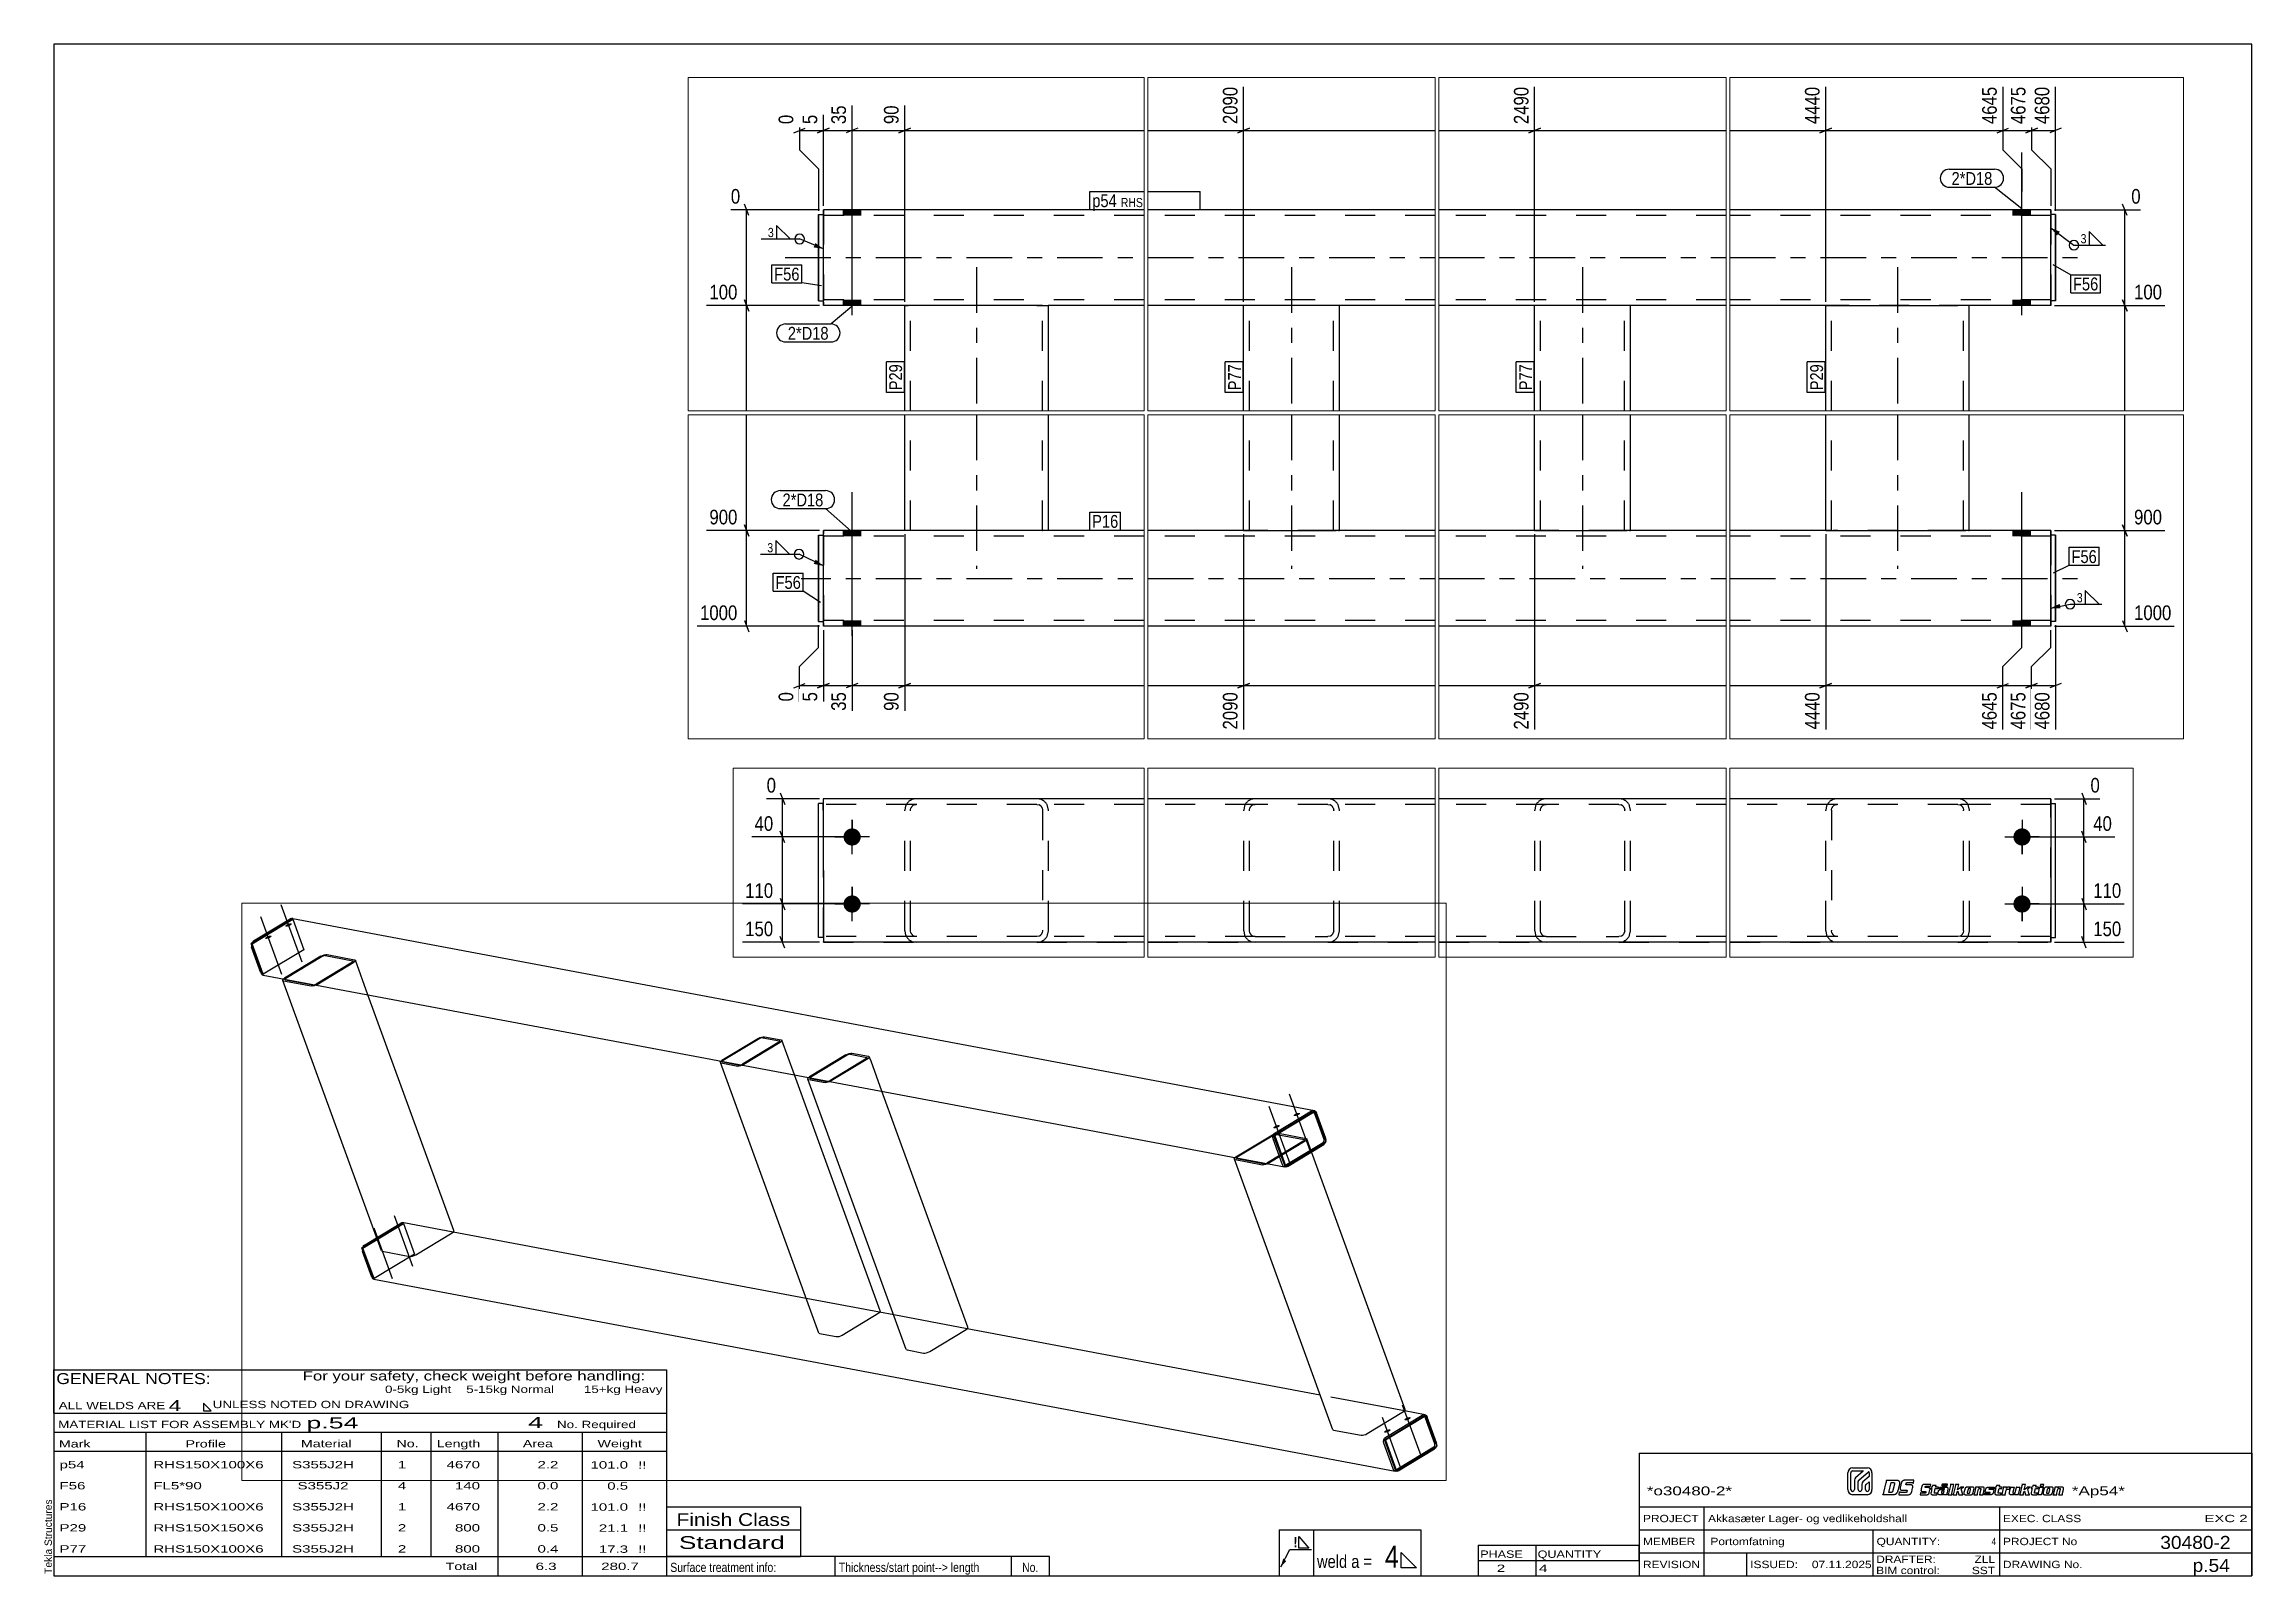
# Paper-space layout 'Layout1' of a CAD drawing. Header units: millimetres. Extents: x 2 to 579, y 5 to 405.
# The model-space entities are those that its viewports show. They can reach past a viewport. Long polylines and large blocks are cut down to what shows.
import ezdxf

# ---------------------------------------------------------------- set-up
doc = ezdxf.new("R2010")
doc.units = ezdxf.units.MM
doc.linetypes.add('DXK_LINE_DOT2', pattern=[3.9198, 1.9599, -1.9599])
doc.linetypes.add('DXK_LINE_DOT3', pattern=[5.9187, 2.979, -0.9799, 0.9799, -0.9799])
for name, color, linetype in [('GRAPHICAL_OBJECTS', 7, 'Continuous'), ('MÅLSÆTNING', 7, 'Continuous'), ('STÅL', 7, 'Continuous'), ('TEKST', 7, 'Continuous')]:
    doc.layers.add(name, color=color, linetype=linetype)
doc.layers.add('Viewport layer', color=7, linetype='Continuous', plot=False)
doc.styles.add('Arial', font='ARIAL.TTF', dxfattribs={"height": 0.2})
doc.styles.add('Arial Narrow', font='ARIALN.TTF', dxfattribs={"height": 0.2})
doc.styles.add('Arial Narrow Bold', font='ARIALNB.TTF', dxfattribs={"height": 0.2})
doc.styles.add('Arial Rounded MT Bold', font='ARLRDBD.TTF', dxfattribs={"height": 0.2})
doc.styles.add('IDAutomationHC39M', font='IDAUTOMATIONHC39M.TTF', dxfattribs={"height": 0.2})

psp = doc.layouts.get("Layout1")

# ---------------------------------------------------------------- texts
at = {"layer": 'GRAPHICAL_OBJECTS', "color": 7}
for s, height, style, width, p in [('GENERAL NOTES:', 2.8633, 'Arial Narrow', 1.4, (5.65, 55.06)), ('ALL WELDS ARE', 1.9089, 'Arial Narrow', 1.6, (6.29, 48.5)), ('UNLESS NOTED ON DRAWING', 1.9089, 'Arial Narrow', 1.6, (46.52, 48.78)), ('p.54', 2.912, 'Arial Rounded MT Bold', 1.794707, (70.97, 43.47)), ('4', 2.91, 'Arial Rounded MT Bold', 1.794707, (128.86, 43.56)), ("MATERIAL LIST FOR ASSEMBLY MK'D", 1.9089, 'Arial Narrow', 1.6, (6.15, 43.56)), ('Mark', 1.909, 'Arial Narrow', 1.7, (6.34, 38.5)), ('Profile', 1.909, 'Arial Narrow', 1.7, (39.41, 38.5)), ('Material', 1.909, 'Arial Narrow', 1.7, (69.54, 38.56)), ('No.', 1.909, 'Arial Narrow', 1.7, (94.5, 38.56)), ('Length', 1.909, 'Arial Narrow', 1.7, (105, 38.56)), ('Area', 1.909, 'Arial Narrow', 1.7, (127.5, 38.56)), ('No. Required', 1.9089, 'Arial Narrow', 1.6, (136.41, 43.56)), ('Weight', 1.909, 'Arial Narrow', 1.7, (147, 38.56)), ('PHASE', 1.909, 'Arial Narrow', 1.5, (377.5, 9.69)), ('QUANTITY', 1.909, 'Arial Narrow', 1.5, (392.5, 9.69))]:
    psp.add_text(s, height=height, dxfattribs=dict(at, style=style, width=width)).set_placement(p)
at = {"layer": 'GRAPHICAL_OBJECTS', "color": 7, "linetype": 'Continuous'}
for s, height, style, width, p in [('For your safety, check weight before handling:  ', 2.3861, 'Arial Narrow', 1.6, (70, 56)), ('0-5kg Light    5-15kg Normal        15+kg Heavy', 1.9089, 'Arial Narrow', 1.6, (91.5, 52.75)), ('4', 2.86, 'Arial Narrow', 1.794707, (35, 48)), ('p54', 1.909, 'Arial Narrow', 1.794707, (6.5, 33.06)), ('RHS150X100X6', 1.9089, 'Arial Narrow', 1.794707, (31, 33.06)), ('S355J2H', 1.909, 'Arial Narrow', 1.794707, (67.24, 33.06)), ('1', 1.91, 'Arial Narrow', 1.794707, (94.86, 33.06)), ('4670', 1.909, 'Arial Narrow', 1.794707, (107.58, 33.06)), ('2.2', 1.909, 'Arial Narrow', 1.794707, (131.32, 33.06)), ('101.0', 1.909, 'Arial Narrow', 1.794707, (145.15, 33)), ('!!', 1.909, 'Arial Narrow', 1.794707, (157.6, 33)), ('F56', 1.909, 'Arial Narrow', 1.794707, (6.5, 27.56)), ('FL5*90', 1.909, 'Arial Narrow', 1.794707, (31, 27.56)), ('S355J2', 1.909, 'Arial Narrow', 1.794707, (68.66, 27.56)), ('4', 1.91, 'Arial Narrow', 1.794707, (94.86, 27.56)), ('140', 1.909, 'Arial Narrow', 1.794707, (109.77, 27.56)), ('0.0', 1.909, 'Arial Narrow', 1.794707, (131.32, 27.56)), ('0.5', 1.909, 'Arial Narrow', 1.794707, (149.53, 27.5)), ('P16', 1.909, 'Arial Narrow', 1.794707, (6.5, 22.06)), ('RHS150X100X6', 1.9089, 'Arial Narrow', 1.794707, (31, 22.06)), ('S355J2H', 1.909, 'Arial Narrow', 1.794707, (67.24, 22.06)), ('1', 1.91, 'Arial Narrow', 1.794707, (94.86, 22.06)), ('4670', 1.909, 'Arial Narrow', 1.794707, (107.58, 22.06)), ('2.2', 1.909, 'Arial Narrow', 1.794707, (131.32, 22.06)), ('101.0', 1.909, 'Arial Narrow', 1.794707, (145.15, 22)), ('!!', 1.909, 'Arial Narrow', 1.794707, (157.6, 22)), ('*o30480-2*', 2.333, 'IDAutomationHC39M', 1.425378, (421, 26)), ('*Ap54*', 2.333, 'IDAutomationHC39M', 1.425378, (532, 26.01)), ('P29', 1.909, 'Arial Narrow', 1.794707, (6.5, 16.56)), ('RHS150X150X6', 1.9089, 'Arial Narrow', 1.794707, (31, 16.56)), ('S355J2H', 1.909, 'Arial Narrow', 1.794707, (67.24, 16.56)), ('2', 1.91, 'Arial Narrow', 1.794707, (94.86, 16.56)), ('800', 1.909, 'Arial Narrow', 1.794707, (109.77, 16.56)), ('0.5', 1.909, 'Arial Narrow', 1.794707, (131.32, 16.56)), ('21.1', 1.909, 'Arial Narrow', 1.794707, (147.34, 16.5)), ('!!', 1.909, 'Arial Narrow', 1.794707, (157.6, 16.5)), ('Finish Class', 3.3405, 'Arial Narrow', 1.425378, (167.62, 18)), ('PROJECT', 1.909, 'Arial Narrow', 1.425378, (420, 19)), ('Akkasæter Lager- og vedlikeholdshall', 1.9089, 'Arial Narrow', 1.425378, (437, 19)), ('EXEC. CLASS', 1.9089, 'Arial Narrow', 1.425378, (514, 19)), ('EXC 2', 1.909, 'Arial Narrow', 1.780292, (566.64, 19)), ('P77', 1.909, 'Arial Narrow', 1.794707, (6.5, 11.06)), ('RHS150X100X6', 1.9089, 'Arial Narrow', 1.794707, (31, 11.06)), ('S355J2H', 1.909, 'Arial Narrow', 1.794707, (67.24, 11.06)), ('2', 1.91, 'Arial Narrow', 1.794707, (94.86, 11.06)), ('800', 1.909, 'Arial Narrow', 1.794707, (109.77, 11.06)), ('0.4', 1.909, 'Arial Narrow', 1.794707, (131.32, 11.06)), ('17.3', 1.909, 'Arial Narrow', 1.794707, (147.34, 11)), ('!!', 1.909, 'Arial Narrow', 1.794707, (157.6, 11)), ('Standard', 3.34, 'Arial Narrow', 1.780292, (168.26, 12)), ('MEMBER', 1.909, 'Arial Narrow', 1.425378, (420, 13)), ('Portomfatning', 1.9089, 'Arial Narrow', 1.42538, (437.61, 13)), ('QUANTITY:', 1.909, 'Arial Narrow', 1.425378, (481, 13)), ('PROJECT No', 1.909, 'Arial Narrow', 1.425378, (514, 13)), ('30480-2', 3.397, 'Arial Rounded MT Bold', 1.1, (555.09, 12)), ('Total', 1.909, 'Arial Narrow', 1.7, (107.33, 6.5)), ('6.3', 1.909, 'Arial Narrow', 1.794707, (130.83, 6.5)), ('280.7', 1.909, 'Arial Narrow', 1.794707, (147.96, 6.5)), ('2', 1.91, 'Arial Narrow', 1.794707, (381.82, 6)), ('4', 1.91, 'Arial Narrow', 1.794707, (392.86, 6)), ('REVISION', 1.909, 'Arial Narrow', 1.425378, (420, 7)), ('ISSUED:', 1.909, 'Arial Narrow', 1.425378, (448, 7)), ('07.11.2025', 1.909, 'Arial Narrow', 1.425378, (464.11, 7)), ('DRAFTER:', 1.909, 'Arial Narrow', 1.425378, (480.91, 8.35)), ('BIM control:', 1.9089, 'Arial Narrow', 1.425378, (480.9, 5.44)), ('SST', 1.909, 'Arial Narrow', 1.425378, (505.88, 5.43)), ('ZLL', 1.909, 'Arial Narrow', 1.425378, (506.58, 8.35)), ('DRAWING No.', 1.9089, 'Arial Narrow', 1.425378, (514, 7)), ('p.54', 3.397, 'Arial Rounded MT Bold', 1.1, (563.53, 6))]:
    psp.add_text(s, height=height, dxfattribs=dict(at, style=style, width=width)).set_placement(p)
at = {"layer": 'GRAPHICAL_OBJECTS', "color": 174, "linetype": 'Continuous', "style": 'Arial'}
psp.add_text('Tekla Structures', height=1.9102, rotation=90, dxfattribs=at).set_placement((4.5, 5.5))
at = {"layer": 'GRAPHICAL_OBJECTS', "color": 2, "linetype": 'Continuous', "style": 'Arial Narrow Bold', "width": 0.99921}
psp.add_text('!', height=2.73, dxfattribs=at).set_placement((328.73, 12.42))
at = {"layer": 'GRAPHICAL_OBJECTS', "color": 7, "linetype": 'Continuous', "style": 'Arial Narrow'}
for s, height, p in [('4', 5.73, (352.61, 7.11)), ('4', 1.91, (511.03, 13)), ('Surface treatment info:', 2.3861, (166, 6)), ('Thickness/start point--> length', 2.3861, (210, 6)), ('weld a =', 3.34, (334.88, 7.06))]:
    psp.add_text(s, height=height, dxfattribs=at).set_placement(p)
at = {"layer": 'GRAPHICAL_OBJECTS', "color": 7, "style": 'Arial Narrow'}
psp.add_text('No.', height=2.386, dxfattribs=at).set_placement((257.87, 6))

msp = doc.modelspace()

# ---------------------------------------------------------------- hatches: boundary and pattern name
at = {"layer": 'STÅL', "linetype": 'Continuous'}
for points in [[(24554.4, 1448.2), (24552.6, 1447.6), (24550.8, 1447.2), (24549.2, 1446.9), (24547.7, 1446.9), (24546.5, 1447), (24545.6, 1447.3), (24545, 1447.7), (24544.8, 1448.3), (24544.9, 1449), (24545.5, 1449.9), (24546.3, 1450.7), (24547.5, 1451.6), (24548.9, 1452.5), (24550.5, 1453.3), (24552.3, 1454), (24554, 1454.5), (24555.8, 1455), (24557.4, 1455.2), (24558.9, 1455.3), (24560.1, 1455.2), (24561, 1454.9), (24561.6, 1454.4), (24561.8, 1453.8), (24561.7, 1453.1), (24561.2, 1452.3), (24560.3, 1451.4), (24559.1, 1450.5), (24557.7, 1449.7), (24556.1, 1448.9)], [(24501.5, 1416.2), (24499.7, 1415.6), (24498, 1415.2), (24496.3, 1414.9), (24494.9, 1414.9), (24493.6, 1415), (24492.7, 1415.3), (24492.1, 1415.7), (24491.9, 1416.3), (24492.1, 1417.1), (24492.6, 1417.9), (24493.5, 1418.7), (24494.6, 1419.6), (24496, 1420.5), (24497.7, 1421.3), (24499.4, 1422), (24501.2, 1422.6), (24502.9, 1423), (24504.6, 1423.2), (24506, 1423.3), (24507.2, 1423.2), (24508.2, 1422.9), (24508.7, 1422.5), (24509, 1421.9), (24508.8, 1421.1), (24508.3, 1420.3), (24507.4, 1419.4), (24506.3, 1418.6), (24504.8, 1417.7), (24503.2, 1416.9)], [(162.3, 1111.5), (180.3, 1111.5), (180.3, 1117.5), (162.3, 1117.5)], [(162.3, 1111.5), (180.3, 1111.5), (180.3, 1117.5), (162.3, 1117.5)], [(4790.3, 1117.5), (4772.3, 1117.5), (4772.3, 1111.5), (4790.3, 1111.5)], [(4790.3, 1117.5), (4772.3, 1117.5), (4772.3, 1111.5), (4790.3, 1111.5)], [(162.3, 1017.5), (180.3, 1017.5), (180.3, 1023.5), (162.3, 1023.5)], [(162.3, 1017.5), (180.3, 1017.5), (180.3, 1023.5), (162.3, 1023.5)], [(4790.3, 1023.5), (4772.3, 1023.5), (4772.3, 1017.5), (4790.3, 1017.5)], [(4790.3, 1023.5), (4772.3, 1023.5), (4772.3, 1017.5), (4790.3, 1017.5)], [(27187.4, 953.4), (27185.6, 952.8), (27183.9, 952.4), (27182.2, 952.2), (27180.7, 952.1), (27179.5, 952.2), (27178.6, 952.5), (27178, 952.9), (27177.8, 953.6), (27178, 954.3), (27178.5, 955.1), (27179.3, 956), (27180.5, 956.8), (27181.9, 957.7), (27183.5, 958.5), (27185.3, 959.2), (27187.1, 959.8), (27188.8, 960.2), (27190.4, 960.5), (27191.9, 960.5), (27193.1, 960.4), (27194, 960.1), (27194.6, 959.7), (27194.8, 959.1), (27194.7, 958.3), (27194.2, 957.5), (27193.3, 956.7), (27192.2, 955.8), (27190.7, 954.9), (27189.1, 954.1)], [(27134.5, 921.4), (27132.7, 920.9), (27131, 920.4), (27129.3, 920.2), (27127.9, 920.1), (27126.7, 920.2), (27125.7, 920.5), (27125.2, 921), (27124.9, 921.6), (27125.1, 922.3), (27125.6, 923.1), (27126.5, 924), (27127.6, 924.9), (27129.1, 925.7), (27130.7, 926.5), (27132.4, 927.2), (27134.2, 927.8), (27135.9, 928.2), (27137.6, 928.5), (27139, 928.5), (27140.3, 928.4), (27141.2, 928.1), (27141.8, 927.7), (27142, 927.1), (27141.8, 926.4), (27141.3, 925.5), (27140.4, 924.7), (27139.3, 923.8), (27137.9, 922.9), (27136.2, 922.1)], [(162.3, 211.5), (180.3, 211.5), (180.3, 217.5), (162.3, 217.5)], [(162.3, 211.5), (180.3, 211.5), (180.3, 217.5), (162.3, 217.5)], [(4790.3, 217.5), (4772.3, 217.5), (4772.3, 211.5), (4790.3, 211.5)], [(4790.3, 217.5), (4772.3, 217.5), (4772.3, 211.5), (4790.3, 211.5)], [(27476.6, 158.7), (27474.9, 158.1), (27473.1, 157.7), (27471.5, 157.4), (27470, 157.4), (27468.8, 157.5), (27467.9, 157.8), (27467.3, 158.2), (27467.1, 158.8), (27467.2, 159.6), (27467.7, 160.4), (27468.6, 161.2), (27469.8, 162.1), (27471.2, 163), (27472.8, 163.8), (27474.5, 164.5), (27476.3, 165.1), (27478.1, 165.5), (27479.7, 165.7), (27481.2, 165.8), (27482.4, 165.7), (27483.3, 165.4), (27483.9, 165), (27484.1, 164.3), (27484, 163.6), (27483.4, 162.8), (27482.6, 161.9), (27481.4, 161.1), (27480, 160.2), (27478.4, 159.4)], [(162.3, 117.5), (180.3, 117.5), (180.3, 123.5), (162.3, 123.5)], [(162.3, 117.5), (180.3, 117.5), (180.3, 123.5), (162.3, 123.5)], [(4790.3, 123.5), (4772.3, 123.5), (4772.3, 117.5), (4790.3, 117.5)], [(4790.3, 123.5), (4772.3, 123.5), (4772.3, 117.5), (4790.3, 117.5)], [(11548.5, 116.6, -1), (11548.5, 134.6, -1)], [(16158.5, 134.6, -1), (16158.5, 116.6, -1)], [(27423.8, 126.7), (27422, 126.1), (27420.2, 125.7), (27418.6, 125.5), (27417.1, 125.4), (27415.9, 125.5), (27415, 125.8), (27414.4, 126.2), (27414.2, 126.8), (27414.3, 127.6), (27414.9, 128.4), (27415.7, 129.3), (27416.9, 130.1), (27418.3, 131), (27419.9, 131.8), (27421.7, 132.5), (27423.4, 133.1), (27425.2, 133.5), (27426.8, 133.8), (27428.3, 133.8), (27429.5, 133.7), (27430.4, 133.4), (27431, 133), (27431.2, 132.4), (27431.1, 131.6), (27430.6, 130.8), (27429.7, 130), (27428.5, 129.1), (27427.1, 128.2), (27425.5, 127.4)], [(11548.5, 46.6, -1), (11548.5, 64.6, -1)], [(16158.5, 64.6, -1), (16158.5, 46.6, -1)]]:
    msp.add_hatch(color=96, dxfattribs=at).paths.add_polyline_path(points)
at = {"layer": 'TEKST', "linetype": 'Continuous'}
for points in [[(4817.9, 1090.6), (4811.4, 1098.6), (4820.9, 1094.7)], [(133, 1082.8), (141.3, 1076.7), (131.1, 1078.2)], [(133.3, 187.1), (141.3, 180.5), (131.2, 182.6)], [(4821.6, 136), (4811.4, 136.5), (4820.7, 140.9)]]:
    msp.add_hatch(color=3, dxfattribs=at).paths.add_polyline_path(points)

# ---------------------------------------------------------------- linework, layer by layer
at = {"layer": 'MÅLSÆTNING', "color": 7, "linetype": 'Continuous'}
for p, q in [((2226.3, 1021.5), (2226.3, 1246)), ((2226.3, 1021.5), (2226.3, 1246)), ((2626.3, 1021.5), (2626.3, 1246)), ((2626.3, 1021.5), (2626.3, 1246)), ((4576.3, 1021.5), (4576.3, 1246)), ((4576.3, 1021.5), (4576.3, 1246)), ((4761.4, 1246), (4761.4, 1180.2)), ((4791.4, 1246), (4791.4, 1180.2)), ((4816.3, 1116.5), (4816.3, 1246)), ((171.3, 1136.5), (171.3, 1226.5)), ((226.3, 1021.5), (226.3, 1226.5)), ((110.3, 1197.8), (122.3, 1202.6)), ((116.3, 1216.8), (116.3, 1180.2)), ((135.3, 1197.8), (147.3, 1202.6)), ((141.3, 1121.5), (141.3, 1216.8)), ((141.3, 1200.2), (171.3, 1200.2)), ((177.3, 1202.6), (165.3, 1197.8)), ((220.3, 1197.8), (232.3, 1202.6)), ((2232.3, 1202.6), (2220.3, 1197.8)), ((2220.3, 1197.8), (2232.3, 1202.6)), ((2226.3, 1200.2), (2626.3, 1200.2)), ((2632.3, 1202.6), (2620.3, 1197.8)), ((2620.3, 1197.8), (2632.3, 1202.6)), ((2626.3, 1200.2), (4576.3, 1200.2)), ((4582.3, 1202.6), (4570.3, 1197.8)), ((4570.3, 1197.8), (4582.3, 1202.6)), ((4576.3, 1200.2), (4761.4, 1200.2)), ((4755.4, 1197.8), (4767.4, 1202.6)), ((4797.4, 1202.6), (4785.4, 1197.8)), ((4822.3, 1202.6), (4810.3, 1197.8)), ((116.3, 1180.2), (136.3, 1160.2)), ((4761.4, 1180.2), (4781.3, 1160.2)), ((4761.4, 1180.2), (4781.3, 1160.2)), ((4791.4, 1180.2), (4811.4, 1160.2)), ((4791.4, 1180.2), (4811.4, 1160.2)), ((136.3, 1160.2), (136.3, 1116.5)), ((4781.3, 1160.2), (4781.3, 1136.5)), ((4781.3, 1160.2), (4781.3, 1136.5)), ((4811.4, 1160.2), (4811.4, 1121.5)), ((4811.4, 1160.2), (4811.4, 1121.5)), ((137.3, 1117.5), (44.7, 1117.5)), ((63.6, 1111.5), (58.8, 1123.5)), ((4815.4, 1117.5), (4905.2, 1117.5)), ((4891.1, 1111.5), (4886.3, 1123.5)), ((4888.7, 1017.5), (4888.7, 1117.5)), ((137.3, 1017.5), (19.4, 1017.5)), ((63.6, 1011.5), (58.8, 1023.5)), ((4815.4, 1017.5), (4930.6, 1017.5)), ((4815.4, 1017.5), (4930.6, 1017.5)), ((4886.3, 1023.5), (4891.1, 1011.5)), ((4891.1, 1011.5), (4886.3, 1023.5)), ((137.3, 217.5), (19.4, 217.5)), ((63.6, 211.5), (58.8, 223.5)), ((61.2, 117.5), (61.2, 217.5)), ((226.3, 213.5), (226.3, 29.1)), ((226.3, 213.5), (226.3, 29.1)), ((2226.3, 213.5), (2226.3, 9.6)), ((2226.3, 213.5), (2226.3, 9.6)), ((2626.3, 213.5), (2626.3, 9.6)), ((2626.3, 213.5), (2626.3, 9.6)), ((4576.3, 213.5), (4576.3, 9.6)), ((4815.4, 217.5), (4930.6, 217.5)), ((4891.1, 211.5), (4886.3, 223.5)), ((4888.7, 117.5), (4888.7, 217.5)), ((11514.4, 165.6), (11459.2, 165.6)), ((11473.4, 171.6), (11478.2, 159.6)), ((11475.8, 125.6), (11475.8, 165.6)), ((16192.5, 165.6), (16239.8, 165.6)), ((137.3, 117.5), (9.6, 117.5)), ((58.8, 123.5), (63.6, 111.5)), ((136.3, 95.4), (136.3, 118.5)), ((4815.4, 117.5), (4940.3, 117.5)), ((4816.4, 118.5), (4816.4, 9.6)), ((4886.3, 123.5), (4891.1, 111.5)), ((11544.5, 125.6), (11443.7, 125.6)), ((11544.5, 125.6), (11443.7, 125.6)), ((11478.2, 119.6), (11473.4, 131.6)), ((11478.2, 119.6), (11473.4, 131.6)), ((11475.8, 55.6), (11475.8, 125.6)), ((16162.5, 125.6), (16255.3, 125.6)), ((16225.6, 119.6), (16220.8, 131.6)), ((16223.2, 55.6), (16223.2, 125.6)), ((116.3, 75.4), (136.3, 95.4)), ((141.3, 113.5), (141.3, 38.9)), ((171.3, 113.5), (171.3, 29.1)), ((4761.3, 75.4), (4781.3, 95.4)), ((4761.3, 75.4), (4781.3, 95.4)), ((4781.3, 95.4), (4781.3, 113.5)), ((4781.3, 95.4), (4781.3, 113.5)), ((4791.3, 75.4), (4811.3, 95.4)), ((4791.3, 75.4), (4811.3, 95.4)), ((4811.3, 95.4), (4811.3, 113.5)), ((4811.3, 95.4), (4811.3, 113.5)), ((116.3, 38.9), (116.3, 75.4)), ((4761.3, 9.6), (4761.3, 75.4)), ((4791.3, 9.6), (4791.3, 75.4)), ((110.3, 53), (122.3, 57.8)), ((116.3, 55.4), (141.3, 55.4)), ((147.3, 57.8), (135.3, 53)), ((177.3, 57.8), (165.3, 53)), ((232.3, 57.8), (220.3, 53)), ((220.3, 53), (232.3, 57.8)), ((226.3, 55.4), (2226.3, 55.4)), ((2232.3, 57.8), (2220.3, 53)), ((2220.3, 53), (2232.3, 57.8)), ((2226.3, 55.4), (2626.3, 55.4)), ((2632.3, 57.8), (2620.3, 53)), ((2620.3, 53), (2632.3, 57.8)), ((2626.3, 55.4), (4576.3, 55.4)), ((4570.3, 53), (4582.3, 57.8)), ((4755.3, 53), (4767.3, 57.8)), ((4761.3, 55.4), (4791.3, 55.4)), ((4797.3, 57.8), (4785.3, 53)), ((4822.4, 57.8), (4810.4, 53)), ((11544.5, 55.6), (11433.9, 55.6)), ((11544.5, 55.6), (11433.9, 55.6)), ((11473.4, 61.6), (11478.2, 49.6)), ((11473.4, 61.6), (11478.2, 49.6)), ((11475.8, 15.6), (11475.8, 55.6)), ((16162.5, 55.6), (16265.1, 55.6)), ((16162.5, 55.6), (16265.1, 55.6)), ((16220.8, 61.6), (16225.6, 49.6)), ((16220.8, 61.6), (16225.6, 49.6)), ((16223.2, 15.6), (16223.2, 55.6)), ((11514.5, 15.6), (11433.9, 15.6)), ((11478.2, 9.6), (11473.4, 21.6)), ((16192.5, 15.6), (16265.1, 15.6)), ((16225.6, 9.6), (16220.8, 21.6))]:
    msp.add_line(p, q, dxfattribs=at)
at = {"layer": 'STÅL', "color": 96, "linetype": 'Continuous'}
for p, q in [((24588.7, 1353.9), (24534, 1504.1)), ((24535.8, 1322), (24481.2, 1472.1)), ((171.3, 1007.5), (171.3, 1177.5)), ((171.3, 1007.5), (171.3, 1177.5)), ((4781.3, 1007.5), (4781.3, 1177.5)), ((4781.3, 1007.5), (4781.3, 1177.5)), ((162.3, 1111.5), (162.3, 1117.5)), ((162.3, 1111.5), (162.3, 1117.5)), ((180.3, 1111.5), (180.3, 1117.5)), ((180.3, 1111.5), (180.3, 1117.5)), ((4772.3, 1111.5), (4772.3, 1117.5)), ((4772.3, 1111.5), (4772.3, 1117.5)), ((4790.3, 1111.5), (4790.3, 1117.5)), ((4790.3, 1111.5), (4790.3, 1117.5)), ((162.3, 1017.5), (162.3, 1023.5)), ((162.3, 1017.5), (162.3, 1023.5)), ((180.3, 1017.5), (180.3, 1023.5)), ((180.3, 1017.5), (180.3, 1023.5)), ((4772.3, 1017.5), (4772.3, 1023.5)), ((4772.3, 1017.5), (4772.3, 1023.5)), ((4790.3, 1017.5), (4790.3, 1023.5)), ((4790.3, 1017.5), (4790.3, 1023.5)), ((27221.7, 859.2), (27167, 1009.3)), ((27168.8, 827.2), (27114.2, 977.3)), ((171.3, 107.5), (171.3, 257.5)), ((171.3, 107.5), (171.3, 257.5)), ((4781.3, 107.5), (4781.3, 257.5)), ((4781.3, 107.5), (4781.3, 257.5)), ((162.3, 211.5), (162.3, 217.5)), ((162.3, 211.5), (162.3, 217.5)), ((180.3, 211.5), (180.3, 217.5)), ((180.3, 211.5), (180.3, 217.5)), ((4772.3, 211.5), (4772.3, 217.5)), ((4772.3, 211.5), (4772.3, 217.5)), ((4790.3, 211.5), (4790.3, 217.5)), ((4790.3, 211.5), (4790.3, 217.5)), ((27510.9, 64.5), (27462.7, 196.9)), ((27458.1, 32.5), (27409.9, 164.9)), ((11548.5, 107.6), (11548.5, 143.6)), ((11548.5, 143.6), (11548.5, 131.6)), ((16158.5, 143.6), (16158.5, 107.6)), ((16158.5, 143.6), (16158.5, 131.6)), ((162.3, 117.5), (162.3, 123.5)), ((162.3, 117.5), (162.3, 123.5)), ((180.3, 117.5), (180.3, 123.5)), ((180.3, 117.5), (180.3, 123.5)), ((4772.3, 117.5), (4772.3, 123.5)), ((4772.3, 117.5), (4772.3, 123.5)), ((4790.3, 117.5), (4790.3, 123.5)), ((4790.3, 117.5), (4790.3, 123.5)), ((11566.5, 125.6), (11530.5, 125.6)), ((11530.5, 125.6), (11542.5, 125.6)), ((11548.5, 107.6), (11548.5, 119.6)), ((11566.5, 125.6), (11554.5, 125.6)), ((16140.5, 125.6), (16176.5, 125.6)), ((16140.5, 125.6), (16152.5, 125.6)), ((16158.5, 107.6), (16158.5, 119.6)), ((16176.5, 125.6), (16164.5, 125.6)), ((11548.5, 37.6), (11548.5, 73.6)), ((11548.5, 73.6), (11548.5, 61.6)), ((16158.5, 73.6), (16158.5, 37.6)), ((16158.5, 73.6), (16158.5, 61.6)), ((11566.5, 55.6), (11530.5, 55.6)), ((11530.5, 55.6), (11542.5, 55.6)), ((11548.5, 37.6), (11548.5, 49.6)), ((11566.5, 55.6), (11554.5, 55.6)), ((16140.5, 55.6), (16176.5, 55.6)), ((16140.5, 55.6), (16152.5, 55.6)), ((16158.5, 37.6), (16158.5, 49.6)), ((16176.5, 55.6), (16164.5, 55.6))]:
    msp.add_line(p, q, dxfattribs=at)
at = {"layer": 'STÅL', "color": 7, "linetype": 'DXK_LINE_DOT2'}
for p, q in [((24561.4, 1466.4), (24457.4, 1403.5)), ((24458.5, 1401.9), (24564.2, 1465.9)), ((24561.4, 1466.4), (24564.2, 1465.9)), ((24564.2, 1465.9), (24593.1, 1386.4)), ((24484.6, 1323), (24456.5, 1400)), ((24456.8, 1402.2), (24458.5, 1401.9)), ((24487.4, 1322.4), (24458.5, 1401.9)), ((24593.1, 1386.4), (24487.4, 1322.4)), ((24638, 1369.7), (24542.8, 1312.1)), ((24641.4, 1369), (24546.3, 1311.5)), ((24638, 1369.7), (24642, 1371.7)), ((24643.4, 1370), (24641.4, 1369)), ((24642, 1371.7), (24646.4, 1373.2)), ((24645.7, 1370.8), (24643.4, 1370)), ((24647.7, 1371.2), (24645.7, 1370.8)), ((24646.4, 1373.2), (24650.6, 1373.9)), ((24649.4, 1371.1), (24647.7, 1371.2)), ((24649.4, 1371.1), (24721.4, 1357.6)), ((24650.6, 1373.9), (24653.9, 1373.9)), ((24653.9, 1373.9), (24725.9, 1360.3)), ((24720.3, 1354.2), (24625.1, 1296.6)), ((24628.5, 1296), (24723.7, 1353.6)), ((24720.3, 1354.2), (24721.7, 1355.3)), ((24722.3, 1357.1), (24721.4, 1357.6)), ((24721.7, 1355.3), (24722.5, 1356.3)), ((24722.5, 1356.3), (24722.3, 1357.1)), ((24726.6, 1355.8), (24723.7, 1353.6)), ((24725.9, 1360.3), (24727.8, 1359.4)), ((24728.1, 1357.8), (24726.6, 1355.8)), ((24727.8, 1359.4), (24728.1, 1357.8)), ((24760.8, 1269), (24727.8, 1359.4)), ((24484.6, 1323), (24487.4, 1322.4)), ((24540.5, 1310.3), (24542.8, 1312.1)), ((24544.3, 1309.6), (24544.5, 1309.9)), ((24544.5, 1309.9), (24544.8, 1310.4)), ((24544.8, 1310.4), (24546.3, 1311.5)), ((24621.6, 1295.1), (24622, 1295.3)), ((24622, 1295.3), (24623.1, 1295.6)), ((24623.1, 1295.6), (24625.1, 1296.6)), ((24625.3, 1294.4), (24628.5, 1296)), ((25780.3, 1155), (25685.2, 1097.4)), ((25783.7, 1154.4), (25688.6, 1096.8)), ((25780.3, 1155), (25784.3, 1157)), ((25785.7, 1155.4), (25783.7, 1154.4)), ((25784.3, 1157), (25788.7, 1158.5)), ((25788, 1156.1), (25785.7, 1155.4)), ((25790.1, 1156.5), (25788, 1156.1)), ((25788.7, 1158.5), (25792.9, 1159.3)), ((25791.7, 1156.5), (25790.1, 1156.5)), ((25791.7, 1156.5), (25835.1, 1148.3)), ((25792.9, 1159.3), (25796.2, 1159.2)), ((25796.2, 1159.2), (25839.6, 1151.1)), ((25834, 1144.9), (25738.8, 1087.4)), ((25837.4, 1144.3), (25742.3, 1086.7)), ((25834, 1144.9), (25835.5, 1146)), ((25836.1, 1147.9), (25835.1, 1148.3)), ((25835.5, 1146), (25836.2, 1147.1)), ((25836.2, 1147.1), (25836.1, 1147.9)), ((25840.4, 1146.5), (25837.4, 1144.3)), ((25839.6, 1151.1), (25841.6, 1150.1)), ((25841.8, 1148.5), (25840.4, 1146.5)), ((25841.6, 1150.1), (25841.8, 1148.5)), ((25874.5, 1059.7), (25841.6, 1150.1)), ((141.3, 1022.5), (141.3, 1112.5)), ((141.3, 1112.5), (141.3, 1112.5)), ((141.3, 1112.5), (141.3, 1022.5)), ((141.3, 1112.5), (141.3, 1109.7)), ((141.3, 1111.5), (141.3, 1111.5)), ((476.3, 1111.5), (141.3, 1111.5)), ((141.3, 1111), (141.3, 1111.5)), ((141.3, 1111.5), (141.3, 1111)), ((141.3, 1109.7), (141.3, 1111)), ((141.3, 1111), (141.3, 1109.7)), ((141.3, 1107.8), (141.3, 1109.7)), ((141.3, 1109.7), (141.3, 1107.8)), ((141.3, 1109.7), (141.3, 1105.5)), ((141.3, 1105.5), (141.3, 1107.8)), ((141.3, 1107.8), (141.3, 1105.5)), ((2426.3, 1111.5), (2126.3, 1111.5)), ((2826.3, 1111.5), (2526.3, 1111.5)), ((4811.4, 1111.5), (4476.3, 1111.5)), ((4811.3, 1022.5), (4811.3, 1112.5)), ((4811.3, 1112.5), (4811.4, 1112.5)), ((4811.3, 1111), (4811.3, 1111.5)), ((4811.3, 1109.7), (4811.3, 1111)), ((4811.3, 1107.8), (4811.3, 1109.7)), ((4811.3, 1105.5), (4811.3, 1107.8)), ((4811.4, 1112.5), (4811.4, 1022.5)), ((4811.4, 1112.5), (4811.4, 1110.1)), ((4811.4, 1111.5), (4811.4, 1111)), ((4811.4, 1111), (4811.4, 1109.7)), ((4811.4, 1105.5), (4811.4, 1110.1)), ((4811.4, 1109.7), (4811.4, 1107.8)), ((4811.4, 1107.8), (4811.4, 1105.5)), ((26008.8, 1112.1), (25913.6, 1054.5)), ((26012.2, 1111.4), (25917, 1053.9)), ((26008.8, 1112.1), (26012.8, 1114.1)), ((26014.2, 1112.4), (26012.2, 1111.4)), ((26012.8, 1114.1), (26017.2, 1115.6)), ((26016.4, 1113.2), (26014.2, 1112.4)), ((26018.5, 1113.6), (26016.4, 1113.2)), ((26017.2, 1115.6), (26021.4, 1116.4)), ((26020.2, 1113.5), (26018.5, 1113.6)), ((26020.2, 1113.5), (26063.6, 1105.4)), ((26021.4, 1116.4), (26024.7, 1116.3)), ((26024.7, 1116.3), (26068.1, 1108.1)), ((26068.1, 1108.1), (26070, 1107.2)), ((26070, 1107.2), (26070.3, 1105.6)), ((26074.4, 1095.3), (26070, 1107.2)), ((141.3, 1029.5), (141.3, 1105.5)), ((4811.4, 1029.5), (4811.4, 1105.5)), ((25682.8, 1095.7), (25685.2, 1097.4)), ((25686.6, 1095), (25686.8, 1095.2)), ((25686.8, 1095.2), (25687.1, 1095.7)), ((25687.1, 1095.7), (25688.6, 1096.8)), ((25735.3, 1085.8), (25735.8, 1086)), ((25735.8, 1086), (25736.8, 1086.4)), ((25736.8, 1086.4), (25738.8, 1087.4)), ((25739.1, 1085.1), (25742.3, 1086.7)), ((26062.5, 1102), (25967.3, 1044.4)), ((26065.9, 1101.4), (25970.7, 1043.8)), ((26062.5, 1102), (26063.9, 1103.1)), ((26064.5, 1104.9), (26063.6, 1105.4)), ((26063.9, 1103.1), (26064.7, 1104.1)), ((26064.7, 1104.1), (26064.5, 1104.9)), ((26068.8, 1103.5), (26065.9, 1101.4)), ((26070.3, 1105.6), (26068.8, 1103.5)), ((26103, 1016.7), (26074.4, 1095.3)), ((25911.3, 1052.8), (25913.6, 1054.5)), ((25915.1, 1052.1), (25915.2, 1052.3)), ((25915.2, 1052.3), (25915.6, 1052.8)), ((25915.6, 1052.8), (25917, 1053.9)), ((25963.8, 1042.9), (25964.3, 1043.1)), ((25964.3, 1043.1), (25965.3, 1043.4)), ((25965.3, 1043.4), (25967.3, 1044.4)), ((25967.6, 1042.2), (25970.7, 1043.8)), ((141.3, 1029.5), (141.3, 1027.2)), ((141.3, 1027.2), (141.3, 1029.5)), ((141.3, 1024.9), (141.3, 1029.5)), ((141.3, 1027.2), (141.3, 1025.2)), ((141.3, 1025.2), (141.3, 1027.2)), ((141.3, 1025.2), (141.3, 1023.9)), ((141.3, 1023.9), (141.3, 1025.2)), ((141.3, 1022.5), (141.3, 1024.9)), ((141.3, 1023.9), (141.3, 1023.5)), ((141.3, 1023.5), (141.3, 1023.9)), ((141.3, 1023.5), (141.3, 1023.5)), ((476.3, 1023.5), (141.3, 1023.5)), ((141.3, 1022.5), (141.3, 1022.5)), ((366.6, 1017.5), (226.3, 1017.5)), ((232.3, 907.5), (232.3, 1017.5)), ((369.9, 1017.5), (366.6, 1017.5)), ((370.3, 1017.5), (369.9, 1017.5)), ((370.3, 907.5), (370.3, 1017.5)), ((476.3, 1017.5), (370.3, 1017.5)), ((2426.3, 1023.5), (2126.3, 1023.5)), ((2426.3, 1017.5), (2126.3, 1017.5)), ((2232.3, 907.5), (2232.3, 1017.5)), ((2320.3, 907.5), (2320.3, 1017.5)), ((2826.3, 1023.5), (2526.3, 1023.5)), ((2826.3, 1017.5), (2526.3, 1017.5)), ((2632.3, 907.5), (2632.3, 1017.5)), ((2720.3, 907.5), (2720.3, 1017.5)), ((4811.4, 1023.5), (4476.3, 1023.5)), ((4582.3, 1017.5), (4476.3, 1017.5)), ((4582.3, 907.5), (4582.3, 1017.5)), ((4582.3, 1017.5), (4582.8, 1017.5)), ((4726.3, 1017.5), (4582.8, 1017.5)), ((4720.3, 907.5), (4720.3, 1017.5)), ((4811.3, 1027.2), (4811.3, 1029.5)), ((4811.3, 1025.2), (4811.3, 1027.2)), ((4811.3, 1023.9), (4811.3, 1025.2)), ((4811.3, 1023.5), (4811.3, 1023.9)), ((4811.4, 1022.5), (4811.3, 1022.5)), ((4811.4, 1029.5), (4811.4, 1027.2)), ((4811.4, 1024.9), (4811.4, 1029.5)), ((4811.4, 1027.2), (4811.4, 1025.2)), ((4811.4, 1025.2), (4811.4, 1023.9)), ((4811.4, 1022.5), (4811.4, 1024.9)), ((4811.4, 1023.9), (4811.4, 1023.5)), ((27131.4, 903), (27226.6, 960.6)), ((27228.4, 961.2), (27226.6, 960.6)), ((27230.3, 961), (27228.4, 961.2)), ((27231.9, 959.8), (27230.3, 961)), ((27233, 958), (27231.9, 959.8)), ((27257.4, 890.9), (27233, 958)), ((27027.4, 845.2), (27122.5, 902.8)), ((27126, 902.2), (27030.8, 844.6)), ((27122.5, 902.8), (27126.5, 904.8)), ((27128, 903.2), (27126, 902.2)), ((27126.5, 904.8), (27130.9, 906.3)), ((27130.2, 903.9), (27128, 903.2)), ((27128.7, 899.5), (27128.4, 897.2)), ((27129.8, 901.6), (27128.7, 899.5)), ((27131.4, 903), (27129.8, 901.6)), ((27132.3, 904.3), (27130.2, 903.9)), ((27130.9, 906.3), (27135.1, 907.1)), ((27133.9, 904.3), (27132.3, 904.3)), ((27133.9, 904.3), (27205.9, 890.7)), ((27135.1, 907.1), (27138.4, 907)), ((27138.4, 907), (27210.4, 893.5)), ((27204.8, 887.3), (27109.6, 829.8)), ((27208.2, 886.7), (27113, 829.1)), ((27128.4, 897.2), (27128.8, 895)), ((27153.2, 827.9), (27128.8, 895)), ((27159.7, 825.3), (27254.8, 882.9)), ((27204.8, 887.3), (27206.2, 888.4)), ((27206.8, 890.3), (27205.9, 890.7)), ((27206.2, 888.4), (27207, 889.5)), ((27207, 889.5), (27206.8, 890.3)), ((27211.1, 888.9), (27208.2, 886.7)), ((27210.4, 893.5), (27212.3, 892.6)), ((27212.6, 891), (27211.1, 888.9)), ((27212.3, 892.6), (27212.6, 891)), ((27224.8, 858.3), (27212.3, 892.6)), ((27254.8, 882.9), (27256.4, 884.3)), ((27256.4, 884.3), (27257.5, 886.4)), ((27257.8, 888.7), (27257.4, 890.9)), ((27257.5, 886.4), (27257.8, 888.7)), ((27262, 884.6), (27261.6, 883.6)), ((27262, 884.6), (27262.4, 887)), ((27025, 843.5), (27027.4, 845.2)), ((27028.8, 842.8), (27029, 843)), ((27029, 843), (27029.3, 843.5)), ((27029.3, 843.5), (27030.8, 844.6)), ((27106.1, 828.3), (27106.6, 828.4)), ((27106.6, 828.4), (27107.6, 828.8)), ((27107.6, 828.8), (27109.6, 829.8)), ((27109.9, 827.5), (27113, 829.1)), ((27153.2, 827.9), (27154.3, 826)), ((27154.3, 826), (27155.9, 824.9)), ((27155.9, 824.9), (27157.8, 824.7)), ((27157.8, 824.7), (27159.7, 825.3)), ((24746.6, 608.8), (24850.6, 671.7)), ((24747.7, 607.2), (24853.5, 671.2)), ((24783.3, 634.1), (24846.6, 672.4)), ((24850.3, 673.7), (24846.6, 672.4)), ((24854.1, 673.1), (24850.3, 673.7)), ((24850.6, 671.7), (24853.5, 671.2)), ((24853.5, 671.2), (24882.4, 591.7)), ((24983.2, 648.9), (24854.1, 673.1)), ((24773.8, 528.3), (24745.8, 605.3)), ((24747.7, 607.2), (24746.1, 607.5)), ((24776.7, 527.7), (24747.7, 607.2)), ((24882.4, 591.7), (24776.7, 527.7)), ((24773.8, 528.3), (24776.7, 527.7)), ((26096.9, 439.6), (25905.2, 475.6)), ((26325.4, 396.7), (26133.7, 432.7)), ((232.3, 217.5), (232.3, 338.5)), ((370.3, 217.5), (370.3, 338.5)), ((2232.3, 217.5), (2232.3, 338.5)), ((2320.3, 217.5), (2320.3, 338.5)), ((2632.3, 217.5), (2632.3, 338.5)), ((2720.3, 217.5), (2720.3, 338.5)), ((4582.3, 217.5), (4582.3, 338.5)), ((4720.3, 217.5), (4720.3, 338.5)), ((141.3, 122.5), (141.3, 212.5)), ((141.3, 212.5), (141.3, 212.5)), ((141.3, 212.5), (141.3, 122.5)), ((141.3, 210.1), (141.3, 212.5)), ((141.3, 211.5), (141.3, 211.5)), ((476.3, 211.5), (141.3, 211.5)), ((141.3, 211), (141.3, 211.5)), ((141.3, 211.5), (141.3, 211)), ((141.3, 209.7), (141.3, 211)), ((141.3, 211), (141.3, 209.7)), ((141.3, 205.5), (141.3, 210.1)), ((141.3, 207.8), (141.3, 209.7)), ((141.3, 209.7), (141.3, 207.8)), ((141.3, 205.5), (141.3, 207.8)), ((141.3, 207.8), (141.3, 205.5)), ((369.9, 217.5), (226.3, 217.5)), ((369.9, 217.5), (370.3, 217.5)), ((476.3, 217.5), (370.3, 217.5)), ((2314.3, 217.5), (2126.3, 217.5)), ((2426.3, 211.5), (2126.3, 211.5)), ((2314.3, 217.5), (2322.8, 217.5)), ((2426.3, 217.5), (2322.8, 217.5)), ((2714.3, 217.5), (2526.3, 217.5)), ((2826.3, 211.5), (2526.3, 211.5)), ((2714.3, 217.5), (2722.8, 217.5)), ((2826.3, 217.5), (2722.8, 217.5)), ((4582.3, 217.5), (4476.3, 217.5)), ((4811.4, 211.5), (4476.3, 211.5)), ((4582.3, 217.5), (4582.8, 217.5)), ((4582.8, 217.5), (4583.7, 217.5)), ((4583.7, 217.5), (4584.1, 217.5)), ((4714.3, 217.5), (4584.1, 217.5)), ((4714.3, 217.5), (4722.8, 217.5)), ((4726.3, 217.5), (4722.8, 217.5)), ((4811.3, 122.5), (4811.3, 212.5)), ((4811.3, 212.5), (4811.4, 212.5)), ((4811.3, 211), (4811.3, 211.5)), ((4811.3, 209.7), (4811.3, 211)), ((4811.3, 207.8), (4811.3, 209.7)), ((4811.3, 205.5), (4811.3, 207.8)), ((4811.4, 212.5), (4811.4, 122.5)), ((4811.4, 210.1), (4811.4, 212.5)), ((4811.4, 211.5), (4811.4, 211)), ((4811.4, 211), (4811.4, 209.7)), ((4811.4, 205.5), (4811.4, 210.1)), ((4811.4, 209.7), (4811.4, 207.8)), ((4811.4, 207.8), (4811.4, 205.5)), ((27467.7, 182), (27247.4, 223.4)), ((141.3, 129.5), (141.3, 205.5)), ((4811.4, 129.5), (4811.4, 205.5)), ((11518.4, 165.6), (11518.4, 160.6)), ((11615.5, 165.6), (11518.4, 165.6)), ((11615.5, 165.6), (11610.9, 164.7)), ((11741.5, 165.6), (11615.5, 165.6)), ((11746.1, 164.7), (11741.5, 165.6)), ((11853.5, 165.6), (11741.5, 165.6)), ((13615.5, 165.6), (13503.5, 165.6)), ((13615.5, 165.6), (13610.9, 164.7)), ((13691.5, 165.6), (13615.5, 165.6)), ((13696.1, 164.7), (13691.5, 165.6)), ((13803.5, 165.6), (13691.5, 165.6)), ((14015.5, 165.6), (13903.5, 165.6)), ((14015.5, 165.6), (14010.9, 164.7)), ((14091.5, 165.6), (14015.5, 165.6)), ((14096.1, 164.7), (14091.5, 165.6)), ((14203.5, 165.6), (14091.5, 165.6)), ((15965.5, 165.6), (15853.5, 165.6)), ((15965.5, 165.6), (15960.9, 164.7)), ((16091.5, 165.6), (15965.5, 165.6)), ((16096.1, 164.7), (16091.5, 165.6)), ((16188.5, 165.6), (16091.5, 165.6)), ((16188.5, 160.6), (16188.5, 165.6)), ((27420.6, 108.3), (27515.8, 165.9)), ((27517.7, 166.5), (27515.8, 165.9)), ((27519.6, 166.2), (27517.7, 166.5)), ((27521.2, 165.1), (27519.6, 166.2)), ((27522.3, 163.3), (27521.2, 165.1)), ((27546.7, 96.2), (27522.3, 163.3)), ((11518.4, 160.6), (11513.4, 160.6)), ((11513.5, 20.6), (11513.4, 160.6)), ((11518.5, 20.6), (11518.4, 160.6)), ((11615.5, 159.6), (11518.4, 159.6)), ((11604.4, 158.2), (11603.5, 153.6)), ((11603.5, 27.6), (11603.5, 153.6)), ((11609.5, 153.6), (11609.9, 155.9)), ((11609.5, 27.6), (11609.5, 153.6)), ((11613.2, 159.1), (11615.5, 159.6)), ((11741.5, 159.6), (11615.5, 159.6)), ((11853.5, 159.6), (11741.5, 159.6)), ((11741.5, 159.6), (11743.8, 159.1)), ((11747, 155.9), (11747.5, 153.6)), ((11747.5, 153.6), (11747.5, 27.6)), ((11753.5, 153.6), (11752.6, 158.2)), ((11753.5, 27.6), (11753.5, 153.6)), ((13615.5, 159.6), (13503.5, 159.6)), ((13604.4, 158.2), (13603.5, 153.6)), ((13603.5, 27.6), (13603.5, 153.6)), ((13609.5, 153.6), (13609.9, 155.9)), ((13609.5, 27.6), (13609.5, 153.6)), ((13613.2, 159.1), (13615.5, 159.6)), ((13691.5, 159.6), (13615.5, 159.6)), ((13691.5, 159.6), (13693.8, 159.1)), ((13803.5, 159.6), (13691.5, 159.6)), ((13697, 155.9), (13697.5, 153.6)), ((13697.5, 27.6), (13697.5, 153.6)), ((13703.5, 153.6), (13702.6, 158.2)), ((13703.5, 27.6), (13703.5, 153.6)), ((14015.5, 159.6), (13903.5, 159.6)), ((14004.4, 158.2), (14003.5, 153.6)), ((14003.5, 27.6), (14003.5, 153.6)), ((14009.5, 153.6), (14009.9, 155.9)), ((14009.5, 27.6), (14009.5, 153.6)), ((14013.2, 159.1), (14015.5, 159.6)), ((14091.5, 159.6), (14015.5, 159.6)), ((14203.5, 159.6), (14091.5, 159.6)), ((14091.5, 159.6), (14093.8, 159.1)), ((14097, 155.9), (14097.5, 153.6)), ((14097.5, 27.6), (14097.5, 153.6)), ((14103.5, 153.6), (14102.6, 158.2)), ((14103.5, 27.6), (14103.5, 153.6)), ((15965.5, 159.6), (15853.5, 159.6)), ((15954.4, 158.2), (15953.5, 153.6)), ((15953.5, 27.6), (15953.5, 153.6)), ((15959.5, 153.6), (15959.9, 155.9)), ((15959.5, 153.6), (15959.5, 27.6)), ((15963.2, 159.1), (15965.5, 159.6)), ((16091.5, 159.6), (15965.5, 159.6)), ((16091.5, 159.6), (16093.8, 159.1)), ((16188.5, 159.6), (16091.5, 159.6)), ((16097, 155.9), (16097.5, 153.6)), ((16097.5, 27.6), (16097.5, 153.6)), ((16103.5, 153.6), (16102.6, 158.2)), ((16103.5, 27.6), (16103.5, 153.6)), ((16188.5, 20.6), (16188.5, 160.6)), ((16188.5, 160.6), (16193.5, 160.6)), ((16193.5, 20.6), (16193.5, 160.6)), ((141.3, 129.5), (141.3, 127.2)), ((141.3, 127.2), (141.3, 129.5)), ((141.3, 124.9), (141.3, 129.5)), ((141.3, 127.2), (141.3, 125.2)), ((141.3, 125.2), (141.3, 127.2)), ((141.3, 125.2), (141.3, 123.9)), ((141.3, 123.9), (141.3, 125.2)), ((141.3, 122.5), (141.3, 124.9)), ((141.3, 123.9), (141.3, 123.5)), ((141.3, 123.5), (141.3, 123.9)), ((141.3, 123.5), (141.3, 123.5)), ((476.3, 123.5), (141.3, 123.5)), ((141.3, 122.5), (141.3, 122.5)), ((2426.3, 123.5), (2126.3, 123.5)), ((2826.3, 123.5), (2526.3, 123.5)), ((4811.4, 123.5), (4476.3, 123.5)), ((4811.3, 127.2), (4811.3, 129.5)), ((4811.3, 125.2), (4811.3, 127.2)), ((4811.3, 123.9), (4811.3, 125.2)), ((4811.3, 123.5), (4811.3, 123.9)), ((4811.4, 122.5), (4811.3, 122.5)), ((4811.4, 129.5), (4811.4, 127.2)), ((4811.4, 124.9), (4811.4, 129.5)), ((4811.4, 127.2), (4811.4, 125.2)), ((4811.4, 125.2), (4811.4, 123.9)), ((4811.4, 122.5), (4811.4, 124.9)), ((4811.4, 123.9), (4811.4, 123.5)), ((27418, 104.8), (27417.6, 102.5)), ((27417.6, 102.5), (27418, 100.3)), ((27419, 106.8), (27418, 104.8)), ((27442.4, 33.1), (27418, 100.3)), ((27420.6, 108.3), (27419, 106.8)), ((27547.1, 94), (27546.7, 96.2)), ((27546.7, 91.6), (27547.1, 94)), ((27551.3, 89.8), (27551.7, 92.3)), ((27448.9, 30.6), (27544.1, 88.2)), ((27544.1, 88.2), (27545.7, 89.6)), ((27545.7, 89.6), (27546.7, 91.6)), ((27551.3, 89.8), (27550.8, 88.9)), ((11603.5, 27.6), (11604.4, 23)), ((11609.9, 25.3), (11609.5, 27.6)), ((11747.5, 27.6), (11747, 25.3)), ((11752.6, 23), (11753.5, 27.6)), ((13603.5, 27.6), (13604.4, 23)), ((13609.9, 25.3), (13609.5, 27.6)), ((13697.5, 27.6), (13697, 25.3)), ((13702.6, 23), (13703.5, 27.6)), ((14003.5, 27.6), (14004.4, 23)), ((14009.9, 25.3), (14009.5, 27.6)), ((14097.5, 27.6), (14097, 25.3)), ((14102.6, 23), (14103.5, 27.6)), ((15953.5, 27.6), (15954.4, 23)), ((15959.9, 25.3), (15959.5, 27.6)), ((16097.5, 27.6), (16097, 25.3)), ((16102.6, 23), (16103.5, 27.6)), ((27442.4, 33.1), (27443.5, 31.3)), ((27443.5, 31.3), (27445.1, 30.2)), ((27445.1, 30.2), (27447, 29.9)), ((27447, 29.9), (27448.9, 30.6)), ((11518.5, 20.6), (11513.5, 20.6)), ((11518.5, 21.6), (11518.5, 22.1)), ((11615.5, 21.6), (11518.5, 21.6)), ((11518.5, 20.6), (11518.5, 15.6)), ((11518.5, 15.6), (11615.5, 15.6)), ((11610.9, 16.5), (11615.5, 15.6)), ((11615.5, 21.6), (11613.2, 22.1)), ((11741.5, 21.6), (11615.5, 21.6)), ((11741.5, 15.6), (11615.5, 15.6)), ((11743.8, 22.1), (11741.5, 21.6)), ((11853.5, 21.6), (11741.5, 21.6)), ((11741.5, 15.6), (11746.1, 16.5)), ((11741.5, 15.6), (11853.5, 15.6)), ((13615.5, 21.6), (13503.5, 21.6)), ((13503.5, 15.6), (13615.5, 15.6)), ((13610.9, 16.5), (13615.5, 15.6)), ((13615.5, 21.6), (13613.2, 22.1)), ((13615.5, 21.6), (13691.5, 21.6)), ((13691.5, 15.6), (13615.5, 15.6)), ((13693.8, 22.1), (13691.5, 21.6)), ((13803.5, 21.6), (13691.5, 21.6)), ((13691.5, 15.6), (13696.1, 16.5)), ((13691.5, 15.6), (13803.5, 15.6)), ((14015.5, 21.6), (13903.5, 21.6)), ((13903.5, 15.6), (14015.5, 15.6)), ((14010.9, 16.5), (14015.5, 15.6)), ((14015.5, 21.6), (14013.2, 22.1)), ((14015.5, 21.6), (14091.5, 21.6)), ((14091.5, 15.6), (14015.5, 15.6)), ((14093.8, 22.1), (14091.5, 21.6)), ((14203.5, 21.6), (14091.5, 21.6)), ((14091.5, 15.6), (14096.1, 16.5)), ((14091.5, 15.6), (14203.5, 15.6)), ((15965.5, 21.6), (15853.5, 21.6)), ((15853.5, 15.6), (15965.5, 15.6)), ((15960.9, 16.5), (15965.5, 15.6)), ((15965.5, 21.6), (15963.2, 22.1)), ((16091.5, 21.6), (15965.5, 21.6)), ((16091.5, 15.6), (15965.5, 15.6)), ((16093.8, 22.1), (16091.5, 21.6)), ((16188.5, 21.6), (16091.5, 21.6)), ((16091.5, 15.6), (16096.1, 16.5)), ((16091.5, 15.6), (16188.5, 15.6)), ((16188.5, 20.6), (16193.5, 20.6)), ((16188.5, 15.6), (16188.5, 20.6))]:
    msp.add_line(p, q, dxfattribs=at)
at = {"layer": 'STÅL', "color": 2, "linetype": 'Continuous'}
for p, q in [((24462.2, 1409.5), (24557.3, 1467.1)), ((24561.1, 1468.4), (24557.3, 1467.1)), ((24564.9, 1467.9), (24561.1, 1468.4)), ((24564.9, 1467.9), (27232.2, 966.7)), ((24462.2, 1409.5), (24459, 1406.6)), ((24457.4, 1403.5), (24455.6, 1402.4)), ((24456.5, 1400), (24455.6, 1402.4)), ((24455.6, 1402.4), (24456.8, 1402.2)), ((24456.9, 1402.5), (24456.2, 1397.9)), ((24456.2, 1397.9), (24457, 1393.4)), ((24459, 1406.6), (24456.9, 1402.5)), ((24481.4, 1326.3), (24457, 1393.4)), ((24481.4, 1326.3), (24483.5, 1322.7)), ((24483.5, 1322.7), (24486.8, 1320.4)), ((24486.8, 1320.4), (27154, 819.2)), ((24538.4, 1307.8), (24539.9, 1309.9)), ((24538.7, 1306.2), (24538.4, 1307.8)), ((24540.6, 1305.3), (24538.7, 1306.2)), ((24795.8, 599.8), (24538.7, 1306.2)), ((24539.9, 1309.9), (24540.5, 1310.3)), ((24540.6, 1305.3), (24612.6, 1291.8)), ((24544.1, 1309.3), (24544.3, 1309.6)), ((24544.1, 1309.3), (24544.2, 1308.5)), ((24544.2, 1308.5), (24545.2, 1308.1)), ((24545.2, 1308.1), (24617.1, 1294.5)), ((24615.9, 1291.7), (24612.6, 1291.8)), ((24620.1, 1292.5), (24615.9, 1291.7)), ((24617.1, 1294.5), (24618.8, 1294.5)), ((24618.8, 1294.5), (24620.9, 1294.9)), ((24624.5, 1294), (24620.1, 1292.5)), ((24620.9, 1294.9), (24621.6, 1295.1)), ((24624.5, 1294), (24625.3, 1294.4)), ((24984.9, 653), (24760.8, 1269)), ((136.3, 1112.5), (136.3, 1112.5)), ((136.3, 1112.5), (141.3, 1112.5)), ((136.3, 1022.5), (136.3, 1112.5)), ((136.3, 1112.5), (136.3, 1022.5)), ((141.3, 1117.5), (141.3, 1117.5)), ((476.3, 1117.5), (141.3, 1117.5)), ((141.3, 1116.5), (141.3, 1117.5)), ((141.3, 1117.5), (141.3, 1116.5)), ((141.3, 1113.9), (141.3, 1116.5)), ((141.3, 1116.5), (141.3, 1113.9)), ((141.3, 1110.1), (141.3, 1113.9)), ((141.3, 1113.9), (141.3, 1112.5)), ((141.3, 1105.5), (141.3, 1110.1)), ((2426.3, 1117.5), (2126.3, 1117.5)), ((2826.3, 1117.5), (2526.3, 1117.5)), ((4811.4, 1117.5), (4476.3, 1117.5)), ((4811.3, 1117.5), (4811.3, 1116.5)), ((4811.3, 1116.5), (4811.3, 1113.9)), ((4811.3, 1113.9), (4811.3, 1110.1)), ((4816.4, 1112.5), (4811.3, 1112.5)), ((4811.3, 1110.1), (4811.3, 1105.5)), ((4811.4, 1116.5), (4811.4, 1117.5)), ((4811.4, 1113.9), (4811.4, 1116.5)), ((4811.4, 1113.9), (4811.4, 1112.5)), ((4816.3, 1112.5), (4816.4, 1112.5)), ((4816.3, 1112.5), (4816.3, 1022.5)), ((4816.4, 1022.5), (4816.4, 1112.5)), ((141.3, 1029.5), (141.3, 1105.5)), ((4811.3, 1029.5), (4811.3, 1105.5)), ((25680.8, 1093.2), (25682.2, 1095.3)), ((25681, 1091.6), (25680.8, 1093.2)), ((25682.9, 1090.7), (25681, 1091.6)), ((25938.1, 385.2), (25681, 1091.6)), ((25682.2, 1095.3), (25682.8, 1095.7)), ((25682.9, 1090.7), (25726.4, 1082.5)), ((25686.4, 1094.7), (25686.6, 1095)), ((25686.4, 1094.7), (25686.5, 1093.9)), ((25686.5, 1093.9), (25687.5, 1093.4)), ((25687.5, 1093.4), (25730.9, 1085.3)), ((25730.9, 1085.3), (25732.5, 1085.2)), ((25732.5, 1085.2), (25734.6, 1085.6)), ((25738.3, 1084.7), (25733.9, 1083.2)), ((25734.6, 1085.6), (25735.3, 1085.8)), ((25738.3, 1084.7), (25739.1, 1085.1)), ((25729.7, 1082.4), (25726.4, 1082.5)), ((25733.9, 1083.2), (25729.7, 1082.4)), ((26098.7, 443.7), (25874.5, 1059.7)), ((25909.2, 1050.3), (25910.7, 1052.3)), ((25909.5, 1048.7), (25909.2, 1050.3)), ((25911.4, 1047.7), (25909.5, 1048.7)), ((26166.6, 342.2), (25909.5, 1048.7)), ((25910.7, 1052.3), (25911.3, 1052.8)), ((25911.4, 1047.7), (25954.8, 1039.6)), ((25914.8, 1051.7), (25915.1, 1052.1)), ((25914.8, 1051.7), (25915, 1050.9)), ((25915, 1050.9), (25915.9, 1050.5)), ((25915.9, 1050.5), (25959.3, 1042.3)), ((25958.1, 1039.5), (25954.8, 1039.6)), ((25962.3, 1040.3), (25958.1, 1039.5)), ((25959.3, 1042.3), (25961, 1042.3)), ((25961, 1042.3), (25963.1, 1042.7)), ((25966.7, 1041.8), (25962.3, 1040.3)), ((25963.1, 1042.7), (25963.8, 1042.9)), ((25966.7, 1041.8), (25967.6, 1042.2)), ((136.3, 1022.5), (136.3, 1022.5)), ((136.3, 1022.5), (141.3, 1022.5)), ((141.3, 1024.9), (141.3, 1029.5)), ((141.3, 1021), (141.3, 1024.9)), ((141.3, 1021), (141.3, 1022.5)), ((141.3, 1018.4), (141.3, 1021)), ((141.3, 1021), (141.3, 1018.4)), ((141.3, 1017.5), (141.3, 1018.4)), ((141.3, 1018.4), (141.3, 1017.5)), ((141.3, 1017.5), (141.3, 1017.5)), ((141.3, 1017.5), (141.3, 1017.5)), ((226.3, 1017.5), (141.3, 1017.5)), ((226.3, 907.5), (226.3, 1017.5)), ((226.3, 1017.5), (227.2, 1017.5)), ((227.2, 1017.5), (229.8, 1017.5)), ((364.3, 1017.5), (229.8, 1017.5)), ((364.3, 1017.5), (376.3, 1017.5)), ((376.3, 1017.5), (376.3, 907.5)), ((476.3, 1017.5), (376.3, 1017.5)), ((2226.3, 1017.5), (2126.3, 1017.5)), ((2226.3, 907.5), (2226.3, 1017.5)), ((2314.3, 1017.5), (2226.3, 1017.5)), ((2326.3, 1017.5), (2314.3, 1017.5)), ((2326.3, 907.5), (2326.3, 1017.5)), ((2426.3, 1017.5), (2326.3, 1017.5)), ((2626.3, 1017.5), (2526.3, 1017.5)), ((2626.3, 907.5), (2626.3, 1017.5)), ((2714.3, 1017.5), (2626.3, 1017.5)), ((2726.3, 1017.5), (2714.3, 1017.5)), ((2726.3, 907.5), (2726.3, 1017.5)), ((2826.3, 1017.5), (2726.3, 1017.5)), ((4576.3, 1017.5), (4476.3, 1017.5)), ((4576.3, 907.5), (4576.3, 1017.5)), ((4576.3, 1017.5), (4577.2, 1017.5)), ((4577.2, 1017.5), (4714.3, 1017.5)), ((4726.3, 1017.5), (4714.3, 1017.5)), ((4726.3, 907.5), (4726.3, 1017.5)), ((4811.4, 1017.5), (4726.3, 1017.5)), ((4811.3, 1029.5), (4811.3, 1024.9)), ((4811.3, 1024.9), (4811.3, 1021)), ((4816.4, 1022.5), (4811.3, 1022.5)), ((4811.3, 1021), (4811.3, 1018.4)), ((4811.3, 1018.4), (4811.3, 1017.5)), ((4811.4, 1021), (4811.4, 1022.5)), ((4811.4, 1018.4), (4811.4, 1021)), ((4811.4, 1017.5), (4811.4, 1018.4)), ((4816.3, 1022.5), (4816.4, 1022.5)), ((26327.2, 400.8), (26103, 1016.7)), ((27231.5, 964.7), (27125.8, 900.7)), ((27234.4, 964.1), (27128.6, 900.2)), ((27129.4, 908.3), (27224.6, 965.9)), ((27224.6, 965.9), (27228.4, 967.2)), ((27228.4, 967.2), (27232.2, 966.7)), ((27234.4, 964.1), (27231.5, 964.7)), ((27232.2, 966.7), (27235.4, 964.4)), ((27263.3, 884.7), (27234.4, 964.1)), ((27235.4, 964.4), (27237.6, 960.8)), ((27262, 893.7), (27237.6, 960.8)), ((27123.4, 896.7), (27124.2, 901.3)), ((27124.2, 901.3), (27126.3, 905.4)), ((27125.8, 900.7), (27128.6, 900.2)), ((27125.8, 900.7), (27154.7, 821.2)), ((27126.3, 905.4), (27129.4, 908.3)), ((27128.6, 900.2), (27157.5, 820.7)), ((27124.2, 892.2), (27123.4, 896.7)), ((27148.7, 825.1), (27124.2, 892.2)), ((27263.3, 884.7), (27157.5, 820.7)), ((27161.6, 820), (27256.8, 877.6)), ((27259.9, 880.5), (27256.8, 877.6)), ((27261.6, 883.6), (27259.9, 880.5)), ((27262.8, 889.2), (27262, 893.7)), ((27262.4, 887), (27262.8, 889.2)), ((27469.5, 186.1), (27224.8, 858.3)), ((27023, 841), (27024.4, 843)), ((27023.2, 839.4), (27023, 841)), ((27025.2, 838.5), (27023.2, 839.4)), ((27280.3, 133), (27023.2, 839.4)), ((27024.4, 843), (27025, 843.5)), ((27025.2, 838.5), (27097.1, 824.9)), ((27028.6, 842.5), (27028.8, 842.8)), ((27028.6, 842.5), (27028.7, 841.7)), ((27028.7, 841.7), (27029.7, 841.2)), ((27029.7, 841.2), (27101.6, 827.7)), ((27100.4, 824.9), (27097.1, 824.9)), ((27104.6, 825.6), (27100.4, 824.9)), ((27101.6, 827.7), (27103.3, 827.6)), ((27103.3, 827.6), (27105.4, 828)), ((27109, 827.1), (27104.6, 825.6)), ((27105.4, 828), (27106.1, 828.3)), ((27109, 827.1), (27109.9, 827.5)), ((27150.8, 821.5), (27148.7, 825.1)), ((27154, 819.2), (27150.8, 821.5)), ((27157.8, 818.7), (27154, 819.2)), ((27157.5, 820.7), (27154.7, 821.2)), ((27161.6, 820), (27157.8, 818.7)), ((24885.6, 589.6), (24980.8, 647.1)), ((24980.8, 647.1), (24983.8, 649.3)), ((25905.2, 475.6), (24983.2, 648.9)), ((24983.8, 649.3), (24985.2, 651.4)), ((24985.2, 651.4), (24984.9, 653)), ((24751.4, 614.8), (24783.3, 634.1)), ((24744.9, 607.7), (24746.6, 608.8)), ((24745.8, 605.3), (24744.9, 607.7)), ((24746.1, 607.5), (24744.9, 607.7)), ((24746.1, 607.8), (24745.4, 603.2)), ((24745.4, 603.2), (24746.2, 598.7)), ((24748.2, 611.9), (24746.1, 607.8)), ((24751.4, 614.8), (24748.2, 611.9)), ((24795.8, 599.8), (24797.8, 598.9)), ((24770.6, 531.6), (24746.2, 598.7)), ((24797.8, 598.9), (24869.7, 585.4)), ((24869.7, 585.4), (24873, 585.3)), ((24873, 585.3), (24877.2, 586.1)), ((24877.2, 586.1), (24881.6, 587.6)), ((24881.6, 587.6), (24885.6, 589.6)), ((24770.6, 531.6), (24772.8, 528)), ((24772.8, 528), (24776, 525.7)), ((24776, 525.7), (27443.3, 24.5)), ((26094.6, 437.9), (26097.5, 440.1)), ((26133.7, 432.7), (26096.9, 439.6)), ((26097.5, 440.1), (26099, 442.1)), ((26099, 442.1), (26098.7, 443.7)), ((25999.4, 380.3), (26094.6, 437.9)), ((26227.8, 337.4), (26323, 394.9)), ((26323, 394.9), (26326, 397.1)), ((27247.4, 223.4), (26325.4, 396.7)), ((26326, 397.1), (26327.4, 399.2)), ((26327.4, 399.2), (26327.2, 400.8)), ((25938.1, 385.2), (25940.1, 384.3)), ((25940.1, 384.3), (25983.5, 376.1)), ((25983.5, 376.1), (25986.8, 376)), ((25986.8, 376), (25991, 376.8)), ((25991, 376.8), (25995.4, 378.3)), ((25995.4, 378.3), (25999.4, 380.3)), ((226.3, 217.5), (226.3, 338.5)), ((376.3, 338.5), (376.3, 217.5)), ((2226.3, 217.5), (2226.3, 338.5)), ((2326.3, 217.5), (2326.3, 338.5)), ((2626.3, 217.5), (2626.3, 338.5)), ((2726.3, 217.5), (2726.3, 338.5)), ((4576.3, 217.5), (4576.3, 338.5)), ((4726.3, 217.5), (4726.3, 338.5)), ((26166.6, 342.2), (26168.5, 341.3)), ((26168.5, 341.3), (26211.9, 333.2)), ((26211.9, 333.2), (26215.2, 333.1)), ((26215.2, 333.1), (26219.4, 333.9)), ((26219.4, 333.9), (26223.9, 335.4)), ((26223.9, 335.4), (26227.8, 337.4)), ((136.3, 212.5), (136.3, 212.5)), ((136.3, 212.5), (141.3, 212.5)), ((136.3, 122.5), (136.3, 212.5)), ((136.3, 212.5), (136.3, 122.5)), ((141.3, 217.5), (141.3, 217.5)), ((141.3, 217.5), (141.3, 217.5)), ((141.3, 216.5), (141.3, 217.5)), ((141.3, 217.5), (141.3, 216.5)), ((226.3, 217.5), (141.3, 217.5)), ((141.3, 213.9), (141.3, 216.5)), ((141.3, 216.5), (141.3, 213.9)), ((141.3, 210.1), (141.3, 213.9)), ((141.3, 212.5), (141.3, 213.9)), ((141.3, 205.5), (141.3, 210.1)), ((229.8, 217.5), (226.3, 217.5)), ((375.4, 217.5), (229.8, 217.5)), ((376.3, 217.5), (375.4, 217.5)), ((476.3, 217.5), (376.3, 217.5)), ((2226.3, 217.5), (2126.3, 217.5)), ((2226.3, 217.5), (2314.3, 217.5)), ((2325.4, 217.5), (2314.3, 217.5)), ((2325.4, 217.5), (2326.3, 217.5)), ((2426.3, 217.5), (2326.3, 217.5)), ((2626.3, 217.5), (2526.3, 217.5)), ((2626.3, 217.5), (2714.3, 217.5)), ((2725.4, 217.5), (2714.3, 217.5)), ((2725.4, 217.5), (2726.3, 217.5)), ((2826.3, 217.5), (2726.3, 217.5)), ((4576.3, 217.5), (4476.3, 217.5)), ((4576.3, 217.5), (4714.3, 217.5)), ((4725.4, 217.5), (4714.3, 217.5)), ((4725.4, 217.5), (4726.3, 217.5)), ((4811.4, 217.5), (4726.3, 217.5)), ((4811.3, 217.5), (4811.3, 216.5)), ((4811.3, 216.5), (4811.3, 213.9)), ((4811.3, 213.9), (4811.3, 210.1)), ((4816.4, 212.5), (4811.3, 212.5)), ((4811.3, 210.1), (4811.3, 205.5)), ((4811.4, 216.5), (4811.4, 217.5)), ((4811.4, 213.9), (4811.4, 216.5)), ((4811.4, 212.5), (4811.4, 213.9)), ((4816.3, 212.5), (4816.4, 212.5)), ((4816.3, 212.5), (4816.3, 122.5)), ((4816.4, 122.5), (4816.4, 212.5)), ((141.3, 129.5), (141.3, 205.5)), ((4811.3, 129.5), (4811.3, 205.5)), ((27468.3, 182.5), (27469.7, 184.5)), ((27469.7, 184.5), (27469.5, 186.1)), ((11853.5, 165.6), (11518.4, 165.6)), ((11518.4, 165.6), (11518.5, 16.5)), ((13803.5, 165.6), (13503.5, 165.6)), ((14203.5, 165.6), (13903.5, 165.6)), ((16188.5, 165.6), (15853.5, 165.6)), ((16188.5, 165.6), (16188.5, 164.7)), ((16188.5, 164.7), (16188.5, 162.1)), ((16188.5, 162.1), (16188.5, 15.6)), ((27370.1, 122.7), (27465.3, 180.3)), ((27520.8, 169.9), (27415, 106)), ((27523.6, 169.4), (27417.9, 105.4)), ((27418.7, 113.6), (27513.9, 171.2)), ((27465.3, 180.3), (27468.3, 182.5)), ((27521.4, 171.9), (27467.7, 182)), ((27513.9, 171.2), (27517.6, 172.5)), ((27517.6, 172.5), (27521.4, 171.9)), ((27523.6, 169.4), (27520.8, 169.9)), ((27521.4, 171.9), (27524.6, 169.7)), ((27552.6, 89.9), (27523.6, 169.4)), ((27524.6, 169.7), (27526.8, 166)), ((27551.2, 98.9), (27526.8, 166)), ((11518.4, 160.6), (11513.4, 160.6)), ((11513.5, 20.6), (11513.4, 160.6)), ((16188.5, 160.6), (16193.5, 160.6)), ((16193.5, 20.6), (16193.5, 160.6)), ((136.3, 122.5), (136.3, 122.5)), ((136.3, 122.5), (141.3, 122.5)), ((141.3, 124.9), (141.3, 129.5)), ((141.3, 121), (141.3, 124.9)), ((141.3, 121), (141.3, 122.5)), ((141.3, 118.4), (141.3, 121)), ((141.3, 121), (141.3, 118.4)), ((141.3, 117.5), (141.3, 118.4)), ((141.3, 118.4), (141.3, 117.5)), ((141.3, 117.5), (141.3, 117.5)), ((476.3, 117.5), (141.3, 117.5)), ((2426.3, 117.5), (2126.3, 117.5)), ((2826.3, 117.5), (2526.3, 117.5)), ((4811.4, 117.5), (4476.3, 117.5)), ((4811.3, 129.5), (4811.3, 124.9)), ((4811.3, 124.9), (4811.3, 121)), ((4816.4, 122.5), (4811.3, 122.5)), ((4811.3, 121), (4811.3, 118.4)), ((4811.3, 118.4), (4811.3, 117.5)), ((4811.4, 121), (4811.4, 122.5)), ((4811.4, 118.4), (4811.4, 121)), ((4811.4, 117.5), (4811.4, 118.4)), ((4816.3, 122.5), (4816.4, 122.5)), ((27280.3, 133), (27282.3, 132)), ((27282.3, 132), (27354.2, 118.5)), ((27354.2, 118.5), (27357.5, 118.4)), ((27357.5, 118.4), (27361.7, 119.2)), ((27361.7, 119.2), (27366.2, 120.7)), ((27366.2, 120.7), (27370.1, 122.7)), ((27412.7, 102), (27413.4, 106.6)), ((27413.5, 97.5), (27412.7, 102)), ((27413.4, 106.6), (27415.5, 110.7)), ((27437.9, 30.4), (27413.5, 97.5)), ((27415, 106), (27417.9, 105.4)), ((27415, 106), (27443.9, 26.5)), ((27415.5, 110.7), (27418.7, 113.6)), ((27417.9, 105.4), (27446.8, 26)), ((27552, 94.5), (27551.2, 98.9)), ((27551.7, 92.3), (27552, 94.5)), ((27552.6, 89.9), (27446.8, 26)), ((27450.8, 25.3), (27546, 82.9)), ((27549.2, 85.8), (27546, 82.9)), ((27550.8, 88.9), (27549.2, 85.8)), ((27440.1, 26.8), (27437.9, 30.4)), ((27443.3, 24.5), (27440.1, 26.8)), ((27447.1, 24), (27443.3, 24.5)), ((27446.8, 26), (27443.9, 26.5)), ((27450.8, 25.3), (27447.1, 24)), ((11518.5, 20.6), (11513.5, 20.6)), ((11518.5, 15.6), (11518.5, 16.5)), ((11853.5, 15.6), (11518.5, 15.6)), ((13803.5, 15.6), (13503.5, 15.6)), ((14203.5, 15.6), (13903.5, 15.6)), ((16188.5, 15.6), (15853.5, 15.6)), ((16188.5, 20.6), (16193.5, 20.6))]:
    msp.add_line(p, q, dxfattribs=at)
at = {"layer": 'STÅL', "color": 7, "linetype": 'DXK_LINE_DOT3'}
for p, q in [((101.3, 1067.5), (476.3, 1067.5)), ((2126.3, 1067.5), (2426.3, 1067.5)), ((2526.3, 1067.5), (2826.3, 1067.5)), ((4476.3, 1067.5), (4851.3, 1067.5)), ((301.3, 1057.5), (301.3, 907.5)), ((2276.3, 1057.5), (2276.3, 907.5)), ((2676.3, 1057.5), (2676.3, 907.5)), ((4651.3, 1057.5), (4651.3, 907.5)), ((301.3, 338.5), (301.3, 177.5)), ((2276.3, 338.5), (2276.3, 177.5)), ((2676.3, 338.5), (2676.3, 177.5)), ((4651.3, 338.5), (4651.3, 177.5)), ((101.3, 167.5), (476.3, 167.5)), ((2126.3, 167.5), (2426.3, 167.5)), ((2526.3, 167.5), (2826.3, 167.5)), ((4476.3, 167.5), (4851.3, 167.5))]:
    msp.add_line(p, q, dxfattribs=at)
at = {"layer": 'STÅL', "color": 96, "linetype": 'DXK_LINE_DOT2'}
for p, q in [((24877.9, 559.2), (24829.7, 691.7)), ((24825.1, 527.2), (24776.8, 659.7))]:
    msp.add_line(p, q, dxfattribs=at)
at = {"layer": 'STÅL', "color": 7, "linetype": 'DXK_LINE_DOT2'}
for centre, radius, start, end in [((11615.5, 153.6), 12, 112.5, 157.5), ((11741.5, 153.6), 12, 22.5, 67.5), ((13615.5, 153.6), 12, 112.5, 157.5), ((13691.5, 153.6), 12, 22.5, 67.5), ((14015.5, 153.6), 12, 112.5, 157.5), ((14091.5, 153.6), 12, 22.5, 67.5), ((15965.5, 153.6), 12, 112.5, 157.5), ((16091.5, 153.6), 12, 22.5, 67.5), ((11615.5, 153.6), 6, 112.5, 157.5), ((11741.5, 153.6), 6, 22.5, 67.5), ((13615.5, 153.6), 6, 112.5, 157.5), ((13691.5, 153.6), 6, 22.5, 67.5), ((14015.5, 153.6), 6, 112.5, 157.5), ((14091.5, 153.6), 6, 22.5, 67.5), ((15965.5, 153.6), 6, 112.5, 157.5), ((16091.5, 153.6), 6, 22.5, 67.5), ((11615.5, 27.6), 6, 202.5, 247.5), ((11741.5, 27.6), 6, 292.5, 337.5), ((13615.5, 27.6), 6, 202.5, 247.5), ((13691.5, 27.6), 6, 292.5, 337.5), ((14015.5, 27.6), 6, 202.5, 247.5), ((14091.5, 27.6), 6, 292.5, 337.5), ((15965.5, 27.6), 6, 202.5, 247.5), ((16091.5, 27.6), 6, 292.5, 337.5), ((11615.5, 27.6), 12, 202.5, 247.5), ((11741.5, 27.6), 12, 292.5, 337.5), ((13615.5, 27.6), 12, 202.5, 247.5), ((13691.5, 27.6), 12, 292.5, 337.5), ((14015.5, 27.6), 12, 202.5, 247.5), ((14091.5, 27.6), 12, 292.5, 337.5), ((15965.5, 27.6), 12, 202.5, 247.5), ((16091.5, 27.6), 12, 292.5, 337.5)]:
    msp.add_arc(centre, radius, start, end, dxfattribs=at)
at = {"layer": 'TEKST', "color": 3, "linetype": 'Continuous'}
msp.add_line((141.3, 1076.7), (116.5, 1087), dxfattribs=at)
for centre, start, end in [((116.5, 1087), 90, 270), ((116.5, 1087), 270, 90), ((115.9, 192.7), 90, 270), ((115.9, 192.7), 270, 90)]:
    msp.add_arc(centre, 5, start, end, dxfattribs=at)

# ---------------------------------------------------------------- wipeouts: each hides what was drawn before it
at = {"color": 0}
for points in [[(90.3, 1088.2), (90.3, 1099.8), (82.6, 1099.8), (82.6, 1088.2)], [(4849.5, 1081.7), (4849.5, 1093.3), (4841.8, 1093.3), (4841.8, 1081.7)], [(4861.1, 1033.3), (4861.1, 1047.3), (4834.6, 1047.3), (4834.6, 1033.3)], [(146.9, 981.8), (146.9, 995.8), (104.2, 995.8), (104.2, 981.8)], [(141.3, 242.7), (141.3, 256.7), (98.7, 256.7), (98.7, 242.7)], [(89.7, 193.9), (89.7, 205.5), (82, 205.5), (82, 193.9)], [(4859.6, 183.5), (4859.6, 197.5), (4833.1, 197.5), (4833.1, 183.5)], [(4845.5, 141.7), (4845.5, 153.3), (4837.8, 153.3), (4837.8, 141.7)]]:
    msp.add_wipeout(points, dxfattribs=at).dxf.layer = 'TEKST'

# ---------------------------------------------------------------- next in the draw order: linework, layer by layer
at = {"layer": 'TEKST', "color": 3, "linetype": 'Continuous'}
for p, q in [((76.4, 1087), (116.5, 1087)), ((106.6, 1087), (92.3, 1101.2)), ((92.3, 1101.2), (92.3, 1087)), ((92.3, 1087), (106.6, 1087)), ((4811.4, 1098.6), (4835.6, 1080.5)), ((4865.8, 1080.5), (4851.6, 1094.8)), ((4851.6, 1094.8), (4851.6, 1080.5)), ((4835.6, 1080.5), (4868.7, 1080.5)), ((4851.6, 1080.5), (4865.8, 1080.5)), ((75.8, 192.7), (115.9, 192.7)), ((106, 192.7), (91.8, 206.9)), ((91.8, 206.9), (91.8, 192.7)), ((91.8, 192.7), (106, 192.7)), ((4811.4, 136.5), (4831.6, 140.5)), ((4831.6, 140.5), (4864.7, 140.5)), ((4861.8, 140.5), (4847.5, 154.8)), ((4847.5, 154.8), (4847.5, 140.5)), ((4847.5, 140.5), (4861.8, 140.5))]:
    msp.add_line(p, q, dxfattribs=at)
for centre, start, end in [((4835.6, 1080.5), 90, 270), ((4835.6, 1080.5), 270, 90), ((4831.6, 140.5), 90, 270), ((4831.6, 140.5), 270, 90)]:
    msp.add_arc(centre, 5, start, end, dxfattribs=at)

# ---------------------------------------------------------------- next in the draw order: texts
at = {"layer": 'TEKST', "color": 3, "style": 'Arial Narrow'}
for p in [(83.4, 1089), (4842.6, 1082.5), (82.8, 194.7), (4838.6, 142.5)]:
    msp.add_text('3', height=9.54, dxfattribs=at).set_placement(p)

# ---------------------------------------------------------------- next in the draw order: wipeouts: each hides what was drawn before it
at = {"color": 0, "linetype": 'Continuous'}
for points in [[(2623.1, 1249.2), (2600.7, 1249.2), (2600.7, 1203.8), (2623.1, 1203.8)], [(4573.1, 1249.2), (4550.7, 1249.2), (4550.7, 1203.8), (4573.1, 1203.8)], [(4758.2, 1249.2), (4735.8, 1249.2), (4735.8, 1203.8), (4758.2, 1203.8)], [(168.1, 1229.7), (145.7, 1229.7), (145.7, 1203.8), (168.1, 1203.8)], [(4908.4, 1120.7), (4908.4, 1143.1), (4892.3, 1143.1), (4892.3, 1120.7)], [(54.7, 220.7), (54.7, 243.1), (19.1, 243.1), (19.1, 220.7)], [(4930.9, 220.7), (4930.9, 243.1), (4895.2, 243.1), (4895.2, 220.7)], [(11472.2, 168.8), (11472.2, 191.2), (11456, 191.2), (11456, 168.8)], [(54.7, 120.7), (54.7, 143.1), (9.3, 143.1), (9.3, 120.7)], [(4940.6, 120.7), (4940.6, 143.1), (4895.2, 143.1), (4895.2, 120.7)], [(11469.3, 128.8), (11469.3, 151.2), (11443.4, 151.2), (11443.4, 128.8)], [(16255.6, 128.8), (16255.6, 151.2), (16229.7, 151.2), (16229.7, 128.8)], [(11469.3, 58.8), (11469.3, 81.2), (11433.6, 81.2), (11433.6, 58.8)], [(16265.4, 58.8), (16265.4, 81.2), (16229.7, 81.2), (16229.7, 58.8)], [(138.1, 51.8), (115.7, 51.8), (115.7, 35.6), (138.1, 35.6)], [(2223.1, 51.8), (2200.7, 51.8), (2200.7, 6.4), (2223.1, 6.4)], [(2623.1, 51.8), (2600.7, 51.8), (2600.7, 6.4), (2623.1, 6.4)], [(4573.1, 51.8), (4550.7, 51.8), (4550.7, 6.4), (4573.1, 6.4)], [(4788.1, 51.8), (4765.7, 51.8), (4765.7, 6.4), (4788.1, 6.4)], [(11469.3, 18.8), (11469.3, 41.2), (11433.6, 41.2), (11433.6, 18.8)], [(16265.4, 18.8), (16265.4, 41.2), (16229.7, 41.2), (16229.7, 18.8)]]:
    msp.add_wipeout(points, dxfattribs=at).dxf.layer = 'MÅLSÆTNING'
at = {"color": 0}
for points in [[(4750.4, 1143.5), (4750.4, 1157.5), (4707.8, 1157.5), (4707.8, 1143.5)], [(447.8, 1120.3), (447.8, 1134.3), (422.2, 1134.3), (422.2, 1120.3)], [(116.4, 1043.6), (116.4, 1057.6), (90, 1057.6), (90, 1043.6)], [(4861.1, 1033.3), (4861.1, 1047.3), (4834.6, 1047.3), (4834.6, 1033.3)], [(146.9, 981.8), (146.9, 995.8), (104.2, 995.8), (104.2, 981.8)], [(223.5, 956.2), (209.5, 956.2), (209.5, 928.9), (223.5, 928.9)], [(2223.5, 956.2), (2209.5, 956.2), (2209.5, 928.9), (2223.5, 928.9)], [(2623.5, 956.2), (2609.5, 956.2), (2609.5, 928.9), (2623.5, 928.9)], [(4573.5, 956.2), (4559.5, 956.2), (4559.5, 928.9), (4573.5, 928.9)], [(141.3, 242.7), (141.3, 256.7), (98.7, 256.7), (98.7, 242.7)], [(449.4, 220.3), (449.4, 234.3), (422.1, 234.3), (422.1, 220.3)], [(4859.6, 183.5), (4859.6, 197.5), (4833.1, 197.5), (4833.1, 183.5)], [(117.8, 156.5), (117.8, 170.5), (91.4, 170.5), (91.4, 156.5)]]:
    msp.add_wipeout(points, dxfattribs=at).dxf.layer = 'TEKST'

# ---------------------------------------------------------------- next in the draw order: linework, layer by layer
at = {"layer": 'MÅLSÆTNING', "color": 7, "linetype": 'Continuous'}
for p, q in [((4761.4, 1246), (4761.4, 1180.2)), ((171.3, 1136.5), (171.3, 1226.5)), ((116.3, 1200.2), (141.3, 1200.2)), ((147.3, 1202.6), (135.3, 1197.8)), ((141.3, 1121.5), (141.3, 1216.8)), ((177.3, 1202.6), (165.3, 1197.8)), ((171.3, 1200.2), (226.3, 1200.2)), ((4755.4, 1197.8), (4767.4, 1202.6)), ((4761.4, 1200.2), (4791.4, 1200.2)), ((61.2, 217.5), (61.2, 1017.5)), ((4888.7, 217.5), (4888.7, 1017.5)), ((137.3, 217.5), (19.4, 217.5)), ((58.8, 223.5), (63.6, 211.5)), ((4576.3, 213.5), (4576.3, 9.6)), ((4815.4, 217.5), (4930.6, 217.5)), ((4886.3, 223.5), (4891.1, 211.5)), ((16220.8, 171.6), (16225.6, 159.6)), ((16223.2, 125.6), (16223.2, 165.6)), ((16162.5, 125.6), (16255.3, 125.6)), ((16225.6, 119.6), (16220.8, 131.6)), ((141.3, 113.5), (141.3, 38.9)), ((4761.3, 9.6), (4761.3, 75.4)), ((4791.3, 9.6), (4791.3, 75.4)), ((135.3, 53), (147.3, 57.8)), ((141.3, 55.4), (171.3, 55.4)), ((4582.3, 57.8), (4570.3, 53)), ((4576.3, 55.4), (4761.3, 55.4)), ((4755.3, 53), (4767.3, 57.8)), ((4785.3, 53), (4797.3, 57.8)), ((4791.3, 55.4), (4816.4, 55.4))]:
    msp.add_line(p, q, dxfattribs=at)
at = {"layer": 'TEKST', "color": 7, "linetype": 'Continuous'}
for p, q in [((4813.6, 1060.5), (4832.2, 1049.7)), ((4832.2, 1049.7), (4863.5, 1049.7)), ((4832.2, 1030.9), (4832.2, 1049.7)), ((4863.5, 1030.9), (4863.5, 1049.7)), ((171, 1016.5), (149.3, 998.2)), ((4832.2, 1030.9), (4863.5, 1030.9)), ((101.8, 998.2), (149.3, 998.2)), ((101.8, 979.4), (149.3, 979.4)), ((96.3, 259.1), (143.7, 259.1)), ((96.3, 240.3), (143.7, 240.3)), ((170.4, 216.9), (143.7, 240.3)), ((4830.7, 199.9), (4862, 199.9)), ((4830.7, 181.1), (4830.7, 199.9)), ((4862, 181.1), (4862, 199.9)), ((4814.4, 173.1), (4830.7, 181.1)), ((4830.7, 181.1), (4862, 181.1))]:
    msp.add_line(p, q, dxfattribs=at)
for centre, start, end in [((101.8, 988.8), 90, 270), ((149.3, 988.8), 270, 90), ((96.3, 249.7), 90, 270), ((143.7, 249.7), 270, 90)]:
    msp.add_arc(centre, 9.4, start, end, dxfattribs=at)

# ---------------------------------------------------------------- next in the draw order: texts
at = {"layer": 'MÅLSÆTNING', "color": 3, "linetype": 'Continuous', "style": 'Arial Narrow'}
for s, p in [('35', (164.9, 1207)), ('2490', (2619.9, 1207)), ('4440', (4569.9, 1207)), ('4645', (4755, 1207)), ('2090', (2219.9, 9.6)), ('2490', (2619.9, 9.6)), ('4440', (4569.9, 9.6)), ('4675', (4784.9, 9.6))]:
    msp.add_text(s, height=15.27, rotation=90.0002, dxfattribs=at).set_placement(p)
for s, height, p in [('0', 15.3, (4895.5, 1123.9)), ('900', 15.27, (22.3, 223.9)), ('900', 15.27, (4898.4, 223.9)), ('0', 15.3, (11459.2, 172)), ('1000', 15.27, (12.5, 123.9)), ('1000', 15.27, (4898.4, 123.9)), ('40', 15.27, (11446.6, 132)), ('40', 15.27, (16232.9, 132)), ('110', 15.27, (11436.8, 62)), ('110', 15.27, (16232.9, 62)), ('150', 15.27, (11436.8, 22)), ('150', 15.27, (16232.9, 22))]:
    msp.add_text(s, height=height, dxfattribs=at).set_placement(p)
at = {"layer": 'TEKST', "color": 3, "style": 'Arial Narrow'}
for s, p in [('F56', (4834.6, 1033.3)), ('2*D18', (104.2, 981.8)), ('2*D18', (98.7, 242.7)), ('F56', (4833.1, 183.5))]:
    msp.add_text(s, height=13.36, dxfattribs=at).set_placement(p)

# ---------------------------------------------------------------- next in the draw order: wipeouts: each hides what was drawn before it
at = {"color": 0, "linetype": 'Continuous'}
msp.add_wipeout([(113.1, 51.8), (90.7, 51.8), (90.7, 35.6), (113.1, 35.6)], dxfattribs=at).dxf.layer = 'MÅLSÆTNING'
at = {"color": 0}
for points in [[(4750.4, 1143.5), (4750.4, 1157.5), (4707.8, 1157.5), (4707.8, 1143.5)], [(447.8, 1120.3), (447.8, 1134.3), (422.2, 1134.3), (422.2, 1120.3)], [(116.4, 1043.6), (116.4, 1057.6), (90, 1057.6), (90, 1043.6)], [(223.5, 956.2), (209.5, 956.2), (209.5, 928.9), (223.5, 928.9)], [(2223.5, 956.2), (2209.5, 956.2), (2209.5, 928.9), (2223.5, 928.9)], [(2623.5, 956.2), (2609.5, 956.2), (2609.5, 928.9), (2623.5, 928.9)], [(4573.5, 956.2), (4559.5, 956.2), (4559.5, 928.9), (4573.5, 928.9)], [(449.4, 220.3), (449.4, 234.3), (422.1, 234.3), (422.1, 220.3)], [(117.8, 156.5), (117.8, 170.5), (91.4, 170.5), (91.4, 156.5)]]:
    msp.add_wipeout(points, dxfattribs=at).dxf.layer = 'TEKST'

# ---------------------------------------------------------------- next in the draw order: linework, layer by layer
at = {"layer": 'TEKST', "color": 7, "linetype": 'Continuous'}
for p, q in [((4705.4, 1159.9), (4752.8, 1159.9)), ((419.8, 1117.9), (419.8, 1136.7)), ((4705.4, 1141.1), (4752.8, 1141.1)), ((4781.3, 1118.5), (4752.8, 1141.1)), ((87.6, 1060), (118.8, 1060)), ((87.6, 1041.2), (87.6, 1060)), ((87.6, 1041.2), (118.8, 1041.2)), ((118.8, 1041.2), (118.8, 1060)), ((139.5, 1038.1), (118.8, 1041.2)), ((207.1, 926.5), (207.1, 958.6)), ((225.9, 958.6), (207.1, 958.6)), ((225.9, 926.5), (225.9, 958.6)), ((2207.1, 926.5), (2207.1, 958.6)), ((2225.9, 958.6), (2207.1, 958.6)), ((2225.9, 926.5), (2225.9, 958.6)), ((2607.1, 926.5), (2607.1, 958.6)), ((2625.9, 958.6), (2607.1, 958.6)), ((2625.9, 926.5), (2625.9, 958.6)), ((4557.1, 926.5), (4557.1, 958.6)), ((4575.9, 958.6), (4557.1, 958.6)), ((4575.9, 926.5), (4575.9, 958.6)), ((225.9, 926.5), (207.1, 926.5)), ((2225.9, 926.5), (2207.1, 926.5)), ((2625.9, 926.5), (2607.1, 926.5)), ((4575.9, 926.5), (4557.1, 926.5)), ((419.7, 236.7), (451.8, 236.7)), ((419.7, 217.9), (419.7, 236.7)), ((451.8, 217.9), (451.8, 236.7)), ((419.7, 217.9), (451.8, 217.9)), ((89, 172.9), (120.2, 172.9)), ((89, 154.1), (89, 172.9)), ((120.2, 154.1), (120.2, 172.9)), ((89, 154.1), (120.2, 154.1)), ((138.4, 142.2), (120.2, 154.1))]:
    msp.add_line(p, q, dxfattribs=at)
at = {"layer": 'TEKST', "color": 3, "linetype": 'Continuous'}
msp.add_line((141.3, 180.5), (115.9, 192.7), dxfattribs=at)
at = {"layer": 'TEKST', "color": 7, "linetype": 'Continuous'}
for centre, start, end in [((4705.4, 1150.5), 90, 270), ((4752.8, 1150.5), 270, 90)]:
    msp.add_arc(centre, 9.4, start, end, dxfattribs=at)

# ---------------------------------------------------------------- next in the draw order: texts
at = {"layer": 'MÅLSÆTNING', "color": 3, "linetype": 'Continuous', "style": 'Arial Narrow'}
for s, p in [('0', (109.9, 38.9)), ('5', (134.9, 38.9))]:
    msp.add_text(s, height=15.3, rotation=90.0002, dxfattribs=at).set_placement(p)
at = {"layer": 'TEKST', "color": 3, "style": 'Arial Narrow'}
for s, p in [('2*D18', (4707.8, 1143.5)), ('F56', (90, 1043.6)), ('P16', (422.1, 220.3)), ('F56', (91.4, 156.5))]:
    msp.add_text(s, height=13.36, dxfattribs=at).set_placement(p)
for s, p in [('P29', (223.5, 928.9)), ('P77', (2223.5, 928.9)), ('P77', (2623.5, 928.9)), ('P29', (4573.5, 928.9))]:
    msp.add_text(s, height=13.36, rotation=90.0002, dxfattribs=at).set_placement(p)

# ---------------------------------------------------------------- next in the draw order: wipeouts: each hides what was drawn before it
at = {"color": 0, "linetype": 'Continuous'}
for points in [[(4788.2, 1249.2), (4765.8, 1249.2), (4765.8, 1203.8), (4788.2, 1203.8)], [(223.1, 1229.7), (200.7, 1229.7), (200.7, 1203.8), (223.1, 1203.8)], [(138.1, 1220), (115.7, 1220), (115.7, 1203.8), (138.1, 1203.8)], [(54.7, 1020.7), (54.7, 1043.1), (19.1, 1043.1), (19.1, 1020.7)], [(4930.9, 1020.7), (4930.9, 1043.1), (4895.2, 1043.1), (4895.2, 1020.7)], [(16243, 168.8), (16243, 191.2), (16226.8, 191.2), (16226.8, 168.8)], [(4758.1, 51.8), (4735.7, 51.8), (4735.7, 6.4), (4758.1, 6.4)], [(4813.2, 51.8), (4790.8, 51.8), (4790.8, 6.4), (4813.2, 6.4)]]:
    msp.add_wipeout(points, dxfattribs=at).dxf.layer = 'MÅLSÆTNING'
at = {"color": 0}
msp.add_wipeout([(2178.4, 1120.3), (2178.4, 1130.3), (452, 1130.3), (452, 1120.3)], dxfattribs=at).dxf.layer = 'TEKST'

# ---------------------------------------------------------------- next in the draw order: linework, layer by layer
at = {"layer": 'MÅLSÆTNING', "color": 7, "linetype": 'Continuous'}
for p, q in [((4791.4, 1246), (4791.4, 1180.2)), ((226.3, 1021.5), (226.3, 1226.5)), ((232.3, 1202.6), (220.3, 1197.8)), ((226.3, 1200.2), (2226.3, 1200.2)), ((4785.4, 1197.8), (4797.4, 1202.6)), ((4791.4, 1200.2), (4816.3, 1200.2)), ((61.2, 1017.5), (61.2, 1117.5)), ((137.3, 1017.5), (19.4, 1017.5)), ((58.8, 1023.5), (63.6, 1011.5))]:
    msp.add_line(p, q, dxfattribs=at)

# ---------------------------------------------------------------- next in the draw order: texts
at = {"layer": 'MÅLSÆTNING', "color": 3, "linetype": 'Continuous', "style": 'Arial Narrow'}
for s, p in [('90', (219.9, 1207)), ('4675', (4785, 1207)), ('4645', (4754.9, 9.6)), ('4680', (4810, 9.6))]:
    msp.add_text(s, height=15.27, rotation=90.0002, dxfattribs=at).set_placement(p)
for s, height, p in [('100', 15.27, (22.3, 1023.9)), ('100', 15.27, (4898.4, 1023.9)), ('0', 15.3, (16230, 172))]:
    msp.add_text(s, height=height, dxfattribs=at).set_placement(p)

# ---------------------------------------------------------------- next in the draw order: wipeouts: each hides what was drawn before it
at = {"color": 0, "linetype": 'Continuous'}
for points in [[(113.1, 1220), (90.7, 1220), (90.7, 1203.8), (113.1, 1203.8)], [(168.1, 51.8), (145.7, 51.8), (145.7, 25.9), (168.1, 25.9)]]:
    msp.add_wipeout(points, dxfattribs=at).dxf.layer = 'MÅLSÆTNING'
at = {"color": 0}
msp.add_wipeout([(2178.4, 1120.3), (2178.4, 1130.3), (452, 1130.3), (452, 1120.3)], dxfattribs=at).dxf.layer = 'TEKST'

# ---------------------------------------------------------------- next in the draw order: linework, layer by layer
at = {"layer": 'MÅLSÆTNING', "color": 7, "linetype": 'Continuous'}
for p, q in [((171.3, 113.5), (171.3, 29.1)), ((177.3, 57.8), (165.3, 53)), ((171.3, 55.4), (226.3, 55.4))]:
    msp.add_line(p, q, dxfattribs=at)
at = {"layer": 'TEKST', "color": 7, "linetype": 'Continuous'}
for p, q in [((419.8, 1136.7), (2180.8, 1136.7)), ((2180.8, 1117.9), (2180.8, 1136.7)), ((419.8, 1117.9), (2180.8, 1117.9))]:
    msp.add_line(p, q, dxfattribs=at)

# ---------------------------------------------------------------- next in the draw order: texts
at = {"layer": 'MÅLSÆTNING', "color": 3, "linetype": 'Continuous', "style": 'Arial Narrow'}
for s, height, p in [('0', 15.3, (109.9, 1207)), ('5', 15.3, (134.9, 1207)), ('35', 15.27, (164.9, 29.1))]:
    msp.add_text(s, height=height, rotation=90.0002, dxfattribs=at).set_placement(p)
at = {"layer": 'TEKST', "color": 3, "style": 'Arial Narrow'}
for s, height, p in [('p54', 13.36, (422.2, 1120.3)), ('RHS150X100X6', 9.544, (452, 1120.3))]:
    msp.add_text(s, height=height, dxfattribs=at).set_placement(p)

# ---------------------------------------------------------------- next in the draw order: wipeouts: each hides what was drawn before it
at = {"color": 0, "linetype": 'Continuous'}
for points in [[(2223.1, 1249.2), (2200.7, 1249.2), (2200.7, 1203.8), (2223.1, 1203.8)], [(4813.1, 1249.2), (4790.7, 1249.2), (4790.7, 1203.8), (4813.1, 1203.8)], [(57.6, 1120.7), (57.6, 1143.1), (41.5, 1143.1), (41.5, 1120.7)]]:
    msp.add_wipeout(points, dxfattribs=at).dxf.layer = 'MÅLSÆTNING'

# ---------------------------------------------------------------- next in the draw order: texts
at = {"layer": 'MÅLSÆTNING', "color": 3, "linetype": 'Continuous', "style": 'Arial Narrow'}
for s, p in [('2090', (2219.9, 1207)), ('4680', (4809.9, 1207))]:
    msp.add_text(s, height=15.27, rotation=90.0002, dxfattribs=at).set_placement(p)
msp.add_text('0', height=15.3, dxfattribs=at).set_placement((44.7, 1123.9))

# ---------------------------------------------------------------- next in the draw order: wipeouts: each hides what was drawn before it
at = {"color": 0, "linetype": 'Continuous'}
msp.add_wipeout([(223.1, 51.8), (200.7, 51.8), (200.7, 25.9), (223.1, 25.9)], dxfattribs=at).dxf.layer = 'MÅLSÆTNING'

# ---------------------------------------------------------------- next in the draw order: texts
at = {"layer": 'MÅLSÆTNING', "color": 3, "linetype": 'Continuous', "style": 'Arial Narrow'}
msp.add_text('90', height=15.27, rotation=90.0002, dxfattribs=at).set_placement((219.9, 29.1))

# ---------------------------------------------------------------- hatches: boundary and pattern name
at = {"layer": 'GRAPHICAL_OBJECTS', "linetype": 'Continuous'}
for color, points in [(7, [(504.9, 27.55), (504.91, 27.6)]), (7, [(510.36, 28.16), (510.32, 28.15), (511.73, 28.16)]), (7, [(514.11, 27.95), (514.1, 27.89), (514.11, 28.01)]), (7, [(521.36, 26.72), (521.35, 26.68), (521.61, 27.78)]), (7, [(521.37, 26.77), (521.36, 26.72), (521.61, 27.78)]), (2, [(326.04, 9.5), (326.83, 8.82), (325.47, 7.33), (325.47, 7.33)])]:
    psp.add_hatch(color=color, dxfattribs=at).paths.add_polyline_path(points)

# ---------------------------------------------------------------- linework, layer by layer
at = {"layer": 'GRAPHICAL_OBJECTS', "color": 5, "linetype": 'Continuous'}
for p, q in [((579, 405), (5, 405)), ((5, 405), (5, 5)), ((579, 5), (579, 405)), ((5, 5), (579, 5))]:
    psp.add_line(p, q, dxfattribs=at)
at = {"layer": 'GRAPHICAL_OBJECTS', "color": 7, "linetype": 'Continuous'}
for p, q in [((5, 58.75), (165, 58.75)), ((5, 47.5), (5, 58.75)), ((165, 58.75), (165, 47.5)), ((5, 47.5), (165, 47.5)), ((5, 47.5), (5, 42.5)), ((44.06, 50.09), (46.06, 48.09)), ((44.06, 50.09), (44.06, 48.09)), ((44.06, 48.09), (46.06, 48.09)), ((165, 47.5), (165, 42.5)), ((5, 42.5), (165, 42.5)), ((5, 42.5), (5, 37.5)), ((29, 42.5), (29, 37.5)), ((64.5, 42.5), (64.5, 37.5)), ((90.5, 42.5), (90.5, 37.5)), ((103.5, 42.5), (103.5, 37.5)), ((121, 42.5), (121, 37.5)), ((143, 42.5), (143, 37.5)), ((165, 42.5), (165, 37.5)), ((5, 37.5), (165, 37.5)), ((5, 37.5), (5, 32)), ((29, 37.5), (29, 32)), ((64.5, 37.5), (64.5, 32)), ((90.5, 37.5), (90.5, 32)), ((103.5, 37.5), (103.5, 32)), ((121, 37.5), (121, 32)), ((143, 37.5), (143, 32)), ((165, 37.5), (165, 32)), ((419, 37), (419, 5)), ((419, 37), (579, 37)), ((579, 37.01), (579, 5)), ((5, 32), (5, 26.5)), ((29, 32), (29, 26.5)), ((64.5, 32), (64.5, 26.5)), ((90.5, 32), (90.5, 26.5)), ((103.5, 32), (103.5, 26.5)), ((121, 32), (121, 26.5)), ((143, 32), (143, 26.5)), ((165, 32), (165, 26.5)), ((473.53, 27.5), (473.53, 31.84)), ((474.26, 27.47), (474.26, 31.84)), ((474.74, 33.2), (478.6, 33.2)), ((474.74, 32.38), (477.45, 32.38)), ((475.22, 29.96), (475.22, 27.5)), ((477.48, 32.28), (475.51, 30.61)), ((476.18, 27.5), (476.18, 29.61)), ((476.34, 29.95), (478.88, 32.12)), ((477.15, 28.88), (477.15, 27.5)), ((479.08, 30.93), (477.44, 29.53)), ((478.27, 28.87), (479.08, 29.57)), ((479.08, 31.84), (479.08, 30.93)), ((479.08, 29.57), (479.08, 27.5)), ((479.8, 31.84), (479.8, 27.5)), ((482.9, 26.71), (483.54, 29.38)), ((483.54, 29.95), (486.32, 29.95)), ((483.56, 29.89), (483.54, 29.95)), ((483.54, 29.38), (483.56, 29.47)), ((483.57, 29.82), (483.56, 29.89)), ((483.56, 29.47), (483.57, 29.55)), ((483.58, 29.76), (483.57, 29.82)), ((483.57, 29.55), (483.58, 29.62)), ((483.58, 29.69), (483.58, 29.76)), ((483.58, 29.62), (483.58, 29.69)), ((484.2, 26.77), (484.81, 29.32)), ((484.81, 29.32), (485.42, 29.32)), ((485.64, 28.88), (485.25, 27.24)), ((485.42, 29.32), (485.47, 29.32)), ((485.47, 29.32), (485.52, 29.32)), ((485.52, 29.32), (485.56, 29.31)), ((485.56, 29.31), (485.59, 29.3)), ((485.59, 29.3), (485.62, 29.29)), ((485.62, 29.29), (485.64, 29.27)), ((485.64, 29.27), (485.66, 29.25)), ((485.66, 28.94), (485.64, 28.88)), ((485.66, 29.25), (485.67, 29.23)), ((485.67, 29), (485.66, 28.94)), ((485.67, 29.23), (485.68, 29.2)), ((485.68, 29.05), (485.67, 29)), ((485.68, 29.2), (485.68, 29.17)), ((485.68, 29.17), (485.68, 29.14)), ((485.68, 29.14), (485.68, 29.09)), ((485.68, 29.09), (485.68, 29.05)), ((486.32, 29.95), (486.43, 29.95)), ((486.43, 29.95), (486.53, 29.93)), ((486.53, 29.93), (486.61, 29.91)), ((486.95, 28.99), (486.53, 27.19)), ((486.61, 29.91), (486.69, 29.88)), ((486.69, 29.88), (486.76, 29.84)), ((486.76, 29.84), (486.82, 29.79)), ((486.82, 29.79), (486.87, 29.73)), ((486.87, 29.73), (486.91, 29.66)), ((486.91, 29.66), (486.94, 29.58)), ((486.94, 29.58), (486.96, 29.5)), ((486.97, 29.1), (486.95, 28.99)), ((486.96, 29.5), (486.98, 29.41)), ((486.98, 29.21), (486.97, 29.1)), ((486.98, 29.41), (486.98, 29.32)), ((486.98, 29.32), (486.98, 29.24)), ((486.98, 29.24), (486.98, 29.21)), ((487.44, 29.16), (487.24, 28.32)), ((487.47, 29.26), (487.44, 29.16)), ((487.5, 29.36), (487.47, 29.26)), ((487.54, 29.45), (487.5, 29.36)), ((487.59, 29.53), (487.54, 29.45)), ((487.64, 29.61), (487.59, 29.53)), ((487.7, 29.67), (487.64, 29.61)), ((487.76, 29.73), (487.7, 29.67)), ((487.83, 29.78), (487.76, 29.73)), ((487.9, 29.82), (487.83, 29.78)), ((487.98, 29.85), (487.9, 29.82)), ((488.06, 29.88), (487.98, 29.85)), ((488.14, 29.91), (488.06, 29.88)), ((488.24, 29.93), (488.14, 29.91)), ((488.33, 29.94), (488.24, 29.93)), ((488.43, 29.95), (488.33, 29.94)), ((488.51, 29.95), (488.43, 29.95)), ((490.71, 29.95), (488.51, 29.95)), ((488.65, 28.92), (488.66, 28.96)), ((488.65, 28.89), (488.65, 28.92)), ((488.65, 28.87), (488.65, 28.89)), ((488.65, 28.84), (488.65, 28.87)), ((488.66, 28.83), (488.65, 28.84)), ((488.66, 28.96), (488.7, 29.13)), ((488.66, 28.81), (488.66, 28.83)), ((488.7, 29.13), (488.71, 29.18)), ((488.71, 29.18), (488.73, 29.22)), ((488.73, 29.22), (488.76, 29.26)), ((488.76, 29.26), (488.79, 29.28)), ((488.79, 29.28), (488.83, 29.3)), ((488.83, 29.3), (488.87, 29.31)), ((488.87, 29.31), (488.92, 29.32)), ((488.92, 29.32), (488.97, 29.32)), ((488.97, 29.32), (490.14, 29.32)), ((490.14, 29.32), (490.22, 29.32)), ((490.22, 29.32), (490.29, 29.32)), ((490.29, 29.32), (490.37, 29.31)), ((490.37, 29.31), (490.43, 29.29)), ((490.43, 29.29), (490.49, 29.27)), ((490.49, 29.27), (490.55, 29.25)), ((490.55, 29.25), (490.6, 29.21)), ((490.6, 29.21), (490.65, 29.18)), ((490.65, 29.18), (490.71, 29.95)), ((493.32, 28.83), (493.26, 28.82)), ((493.38, 28.85), (493.32, 28.83)), ((493.45, 28.86), (493.38, 28.85)), ((493.52, 28.86), (493.45, 28.86)), ((493.58, 28.86), (493.52, 28.86)), ((495.15, 28.86), (493.58, 28.86)), ((495.11, 28.31), (495.15, 28.86)), ((498.16, 28.83), (498.18, 28.87)), ((498.16, 28.81), (498.16, 28.83)), ((498.18, 28.87), (498.19, 28.89)), ((498.19, 28.89), (498.2, 28.92)), ((498.2, 28.92), (498.21, 28.94)), ((498.21, 28.94), (498.22, 28.96)), ((498.22, 28.96), (498.23, 28.97)), ((498.23, 28.97), (498.24, 28.98)), ((498.24, 28.98), (498.26, 28.99)), ((498.26, 28.99), (498.28, 29)), ((498.28, 29), (498.3, 29.01)), ((498.3, 29.01), (498.32, 29.01)), ((498.32, 29.01), (498.34, 29.02)), ((498.34, 29.02), (498.37, 29.02)), ((498.37, 29.02), (498.4, 29.02)), ((498.4, 29.02), (498.42, 29.02)), ((498.42, 29.02), (499.27, 29.02)), ((499.27, 29.02), (499.3, 29.02)), ((499.3, 29.02), (499.33, 29.02)), ((499.33, 29.02), (499.35, 29.02)), ((499.35, 29.02), (499.37, 29.01)), ((499.37, 29.01), (499.39, 29.01)), ((499.44, 28.84), (499.37, 28.57)), ((499.39, 29.01), (499.41, 29)), ((499.41, 29), (499.42, 28.99)), ((499.42, 28.99), (499.43, 28.98)), ((499.43, 28.98), (499.44, 28.97)), ((499.44, 28.97), (499.44, 28.96)), ((499.44, 28.96), (499.44, 28.94)), ((499.44, 28.94), (499.45, 28.92)), ((499.45, 28.92), (499.44, 28.89)), ((499.44, 28.89), (499.44, 28.87)), ((499.44, 28.87), (499.44, 28.84)), ((501.21, 28.86), (500.26, 28.86)), ((500.26, 28.86), (500.27, 28.83)), ((500.27, 28.83), (500.28, 28.79)), ((500.65, 26.49), (501.21, 28.86)), ((502.51, 28.86), (501.57, 28.86)), ((501.57, 28.86), (501.58, 28.83)), ((501.58, 28.83), (501.58, 28.79)), ((502.17, 27.44), (502.51, 28.86)), ((519.91, 28.86), (518.96, 28.86)), ((518.96, 28.86), (518.97, 28.83)), ((518.97, 28.83), (518.98, 28.79)), ((519.57, 27.44), (519.91, 28.86)), ((523.81, 28.86), (523.69, 28.36)), ((524.69, 28.86), (523.81, 28.86)), ((524.56, 28.36), (524.69, 28.86)), ((5, 26.5), (5, 21)), ((29, 26.5), (29, 21)), ((64.5, 26.5), (64.5, 21)), ((90.5, 26.5), (90.5, 21)), ((103.5, 26.5), (103.5, 21)), ((121, 26.5), (121, 21)), ((143, 26.5), (143, 21)), ((165, 26.5), (165, 21)), ((474.26, 27.37), (474.26, 27.37)), ((474.26, 27.37), (474.26, 27.37)), ((478.6, 26.15), (474.74, 26.15)), ((478.11, 27.5), (478.11, 28.53)), ((482.63, 26.15), (482.68, 26.21)), ((485.42, 26.15), (482.63, 26.15)), ((482.68, 26.21), (482.72, 26.27)), ((482.72, 26.27), (482.76, 26.34)), ((482.76, 26.34), (482.8, 26.41)), ((482.8, 26.41), (482.83, 26.49)), ((482.83, 26.49), (482.86, 26.57)), ((482.86, 26.57), (482.88, 26.64)), ((482.88, 26.64), (482.9, 26.71)), ((484.81, 26.77), (484.2, 26.77)), ((484.86, 26.78), (484.81, 26.77)), ((484.91, 26.78), (484.86, 26.78)), ((484.96, 26.79), (484.91, 26.78)), ((484.99, 26.8), (484.96, 26.79)), ((485.03, 26.81), (484.99, 26.8)), ((485.06, 26.83), (485.03, 26.81)), ((485.08, 26.85), (485.06, 26.83)), ((485.11, 26.87), (485.08, 26.85)), ((485.13, 26.9), (485.11, 26.87)), ((485.15, 26.93), (485.13, 26.9)), ((485.16, 26.96), (485.15, 26.93)), ((485.18, 27.01), (485.16, 26.96)), ((485.2, 27.04), (485.18, 27.01)), ((485.21, 27.07), (485.2, 27.04)), ((485.22, 27.1), (485.21, 27.07)), ((485.24, 27.17), (485.22, 27.1)), ((485.25, 27.24), (485.24, 27.17)), ((485.53, 26.15), (485.42, 26.15)), ((485.63, 26.17), (485.53, 26.15)), ((485.73, 26.19), (485.63, 26.17)), ((485.83, 26.22), (485.73, 26.19)), ((485.91, 26.26), (485.83, 26.22)), ((486, 26.31), (485.91, 26.26)), ((486.07, 26.37), (486, 26.31)), ((486.14, 26.44), (486.07, 26.37)), ((486.21, 26.52), (486.14, 26.44)), ((486.27, 26.6), (486.21, 26.52)), ((486.33, 26.69), (486.27, 26.6)), ((486.38, 26.78), (486.33, 26.69)), ((486.43, 26.89), (486.38, 26.78)), ((486.47, 27), (486.43, 26.89)), ((486.51, 27.11), (486.47, 27)), ((486.53, 27.19), (486.51, 27.11)), ((486.91, 26.91), (486.85, 26.15)), ((486.85, 26.15), (489.09, 26.15)), ((486.97, 26.87), (486.91, 26.91)), ((487.03, 26.84), (486.97, 26.87)), ((487.1, 26.82), (487.03, 26.84)), ((487.17, 26.8), (487.1, 26.82)), ((487.15, 27.84), (487.14, 27.8)), ((487.14, 27.8), (487.14, 27.75)), ((487.14, 27.75), (487.15, 27.71)), ((487.16, 27.94), (487.15, 27.89)), ((487.15, 27.89), (487.15, 27.86)), ((487.15, 27.86), (487.15, 27.84)), ((487.15, 27.71), (487.15, 27.67)), ((487.15, 27.67), (487.16, 27.64)), ((487.17, 28.02), (487.16, 28)), ((487.16, 28), (487.16, 27.95)), ((487.16, 27.95), (487.16, 27.94)), ((487.16, 27.64), (487.17, 27.61)), ((487.18, 28.06), (487.17, 28.02)), ((487.17, 27.61), (487.18, 27.57)), ((487.25, 26.79), (487.17, 26.8)), ((487.2, 28.16), (487.18, 28.06)), ((487.18, 27.57), (487.2, 27.55)), ((487.24, 28.32), (487.2, 28.16)), ((487.2, 27.55), (487.21, 27.52)), ((487.21, 27.52), (487.23, 27.5)), ((487.23, 27.5), (487.25, 27.48)), ((487.25, 27.48), (487.31, 27.44)), ((487.33, 26.78), (487.25, 26.79)), ((487.31, 27.44), (487.36, 27.41)), ((487.41, 26.78), (487.33, 26.78)), ((487.36, 27.41), (487.43, 27.39)), ((487.51, 26.77), (487.41, 26.78)), ((487.43, 27.39), (487.51, 27.36)), ((487.51, 27.36), (487.59, 27.35)), ((488.69, 26.77), (487.51, 26.77)), ((487.59, 27.35), (487.68, 27.34)), ((487.68, 27.34), (487.79, 27.33)), ((487.79, 27.33), (487.89, 27.33)), ((487.89, 27.33), (488.85, 27.33)), ((488.67, 28.8), (488.66, 28.81)), ((488.69, 28.79), (488.67, 28.8)), ((488.7, 28.78), (488.69, 28.79)), ((488.74, 26.78), (488.69, 26.77)), ((488.72, 28.78), (488.7, 28.78)), ((488.75, 28.77), (488.72, 28.78)), ((488.78, 26.78), (488.74, 26.78)), ((488.78, 28.77), (488.75, 28.77)), ((488.81, 28.77), (488.78, 28.77)), ((488.82, 26.8), (488.78, 26.78)), ((488.84, 28.76), (488.81, 28.77)), ((488.84, 26.82), (488.82, 26.8)), ((488.86, 28.76), (488.84, 28.76)), ((488.87, 26.84), (488.84, 26.82)), ((488.85, 27.33), (488.89, 27.32)), ((488.87, 28.76), (488.86, 28.76)), ((489.71, 28.76), (488.87, 28.76)), ((488.89, 26.88), (488.87, 26.84)), ((488.89, 27.32), (488.93, 27.31)), ((488.9, 26.92), (488.89, 26.88)), ((488.92, 26.97), (488.9, 26.92)), ((488.95, 27.09), (488.92, 26.97)), ((488.93, 27.31), (488.95, 27.3)), ((488.95, 27.3), (488.96, 27.27)), ((488.96, 27.15), (488.95, 27.09)), ((488.96, 27.27), (488.97, 27.24)), ((488.97, 27.2), (488.96, 27.15)), ((488.97, 27.24), (488.97, 27.2)), ((489.09, 26.15), (489.19, 26.15)), ((489.19, 26.15), (489.29, 26.16)), ((489.29, 26.16), (489.38, 26.17)), ((489.38, 26.17), (489.47, 26.19)), ((489.47, 26.19), (489.56, 26.21)), ((489.56, 26.21), (489.64, 26.25)), ((489.64, 26.25), (489.71, 26.28)), ((489.82, 28.76), (489.71, 28.76)), ((489.71, 26.28), (489.79, 26.32)), ((489.79, 26.32), (489.85, 26.37)), ((489.92, 28.75), (489.82, 28.76)), ((489.85, 26.37), (489.91, 26.42)), ((489.91, 26.42), (489.97, 26.49)), ((490.01, 28.74), (489.92, 28.75)), ((489.97, 26.49), (490.02, 26.56)), ((490.09, 28.72), (490.01, 28.74)), ((490.02, 26.56), (490.07, 26.64)), ((490.07, 26.64), (490.11, 26.73)), ((490.17, 28.7), (490.09, 28.72)), ((490.11, 26.73), (490.14, 26.83)), ((490.14, 26.83), (490.17, 26.94)), ((490.24, 28.67), (490.17, 28.7)), ((490.17, 26.94), (490.42, 27.98)), ((490.3, 28.64), (490.24, 28.67)), ((490.35, 28.61), (490.3, 28.64)), ((490.39, 28.56), (490.35, 28.61)), ((490.42, 28.51), (490.39, 28.56)), ((490.44, 28.44), (490.42, 28.51)), ((490.42, 27.98), (490.44, 28.09)), ((490.46, 28.37), (490.44, 28.44)), ((490.44, 28.09), (490.46, 28.2)), ((490.46, 28.29), (490.46, 28.37)), ((490.46, 28.2), (490.46, 28.29)), ((492.44, 26.69), (492.39, 26.15)), ((492.39, 26.15), (493.99, 26.15)), ((492.48, 26.66), (492.44, 26.69)), ((492.53, 26.64), (492.48, 26.66)), ((492.57, 26.62), (492.53, 26.64)), ((492.63, 26.61), (492.57, 26.62)), ((492.61, 27.36), (492.6, 27.33)), ((492.6, 27.33), (492.6, 27.29)), ((492.6, 27.29), (492.61, 27.27)), ((492.62, 27.47), (492.61, 27.44)), ((492.61, 27.44), (492.61, 27.43)), ((492.61, 27.43), (492.61, 27.39)), ((492.61, 27.39), (492.61, 27.37)), ((492.61, 27.37), (492.61, 27.36)), ((492.61, 27.27), (492.61, 27.24)), ((492.61, 27.24), (492.62, 27.21)), ((492.63, 27.51), (492.62, 27.49)), ((492.62, 27.49), (492.62, 27.47)), ((492.62, 27.21), (492.62, 27.19)), ((492.62, 27.19), (492.63, 27.17)), ((492.64, 27.58), (492.63, 27.51)), ((492.63, 27.17), (492.64, 27.15)), ((492.68, 26.61), (492.63, 26.61)), ((492.67, 27.7), (492.64, 27.58)), ((492.64, 27.15), (492.65, 27.13)), ((492.65, 27.13), (492.67, 27.11)), ((492.81, 28.3), (492.67, 27.7)), ((492.67, 27.11), (492.68, 27.1)), ((492.68, 27.1), (492.72, 27.07)), ((492.74, 26.6), (492.68, 26.61)), ((492.72, 27.07), (492.76, 27.05)), ((492.8, 26.6), (492.74, 26.6)), ((492.76, 27.05), (492.81, 27.03)), ((492.86, 26.6), (492.8, 26.6)), ((492.83, 28.37), (492.81, 28.3)), ((492.81, 27.03), (492.86, 27.02)), ((492.86, 28.44), (492.83, 28.37)), ((492.89, 28.51), (492.86, 28.44)), ((492.86, 27.02), (492.92, 27)), ((493.71, 26.6), (492.86, 26.6)), ((492.92, 28.57), (492.89, 28.51)), ((492.96, 28.62), (492.92, 28.57)), ((492.92, 27), (492.99, 27)), ((493, 28.67), (492.96, 28.62)), ((492.99, 27), (493.07, 26.99)), ((493.04, 28.71), (493, 28.67)), ((493.09, 28.74), (493.04, 28.71)), ((493.07, 26.99), (493.14, 26.99)), ((493.14, 28.77), (493.09, 28.74)), ((493.2, 28.79), (493.14, 28.77)), ((493.14, 26.99), (493.82, 26.99)), ((493.26, 28.82), (493.2, 28.79)), ((493.68, 28.15), (493.71, 28.28)), ((493.68, 28.13), (493.68, 28.15)), ((493.68, 28.11), (493.68, 28.13)), ((493.68, 28.09), (493.68, 28.11)), ((493.68, 28.07), (493.68, 28.09)), ((493.68, 28.06), (493.68, 28.07)), ((493.69, 28.05), (493.68, 28.06)), ((493.7, 28.04), (493.69, 28.05)), ((493.71, 28.04), (493.7, 28.04)), ((493.71, 28.28), (493.72, 28.31)), ((493.72, 28.03), (493.71, 28.04)), ((493.74, 26.6), (493.71, 26.6)), ((493.72, 28.31), (493.74, 28.34)), ((493.73, 28.03), (493.72, 28.03)), ((493.75, 28.02), (493.73, 28.03)), ((493.74, 28.34), (493.76, 28.37)), ((493.77, 26.6), (493.74, 26.6)), ((493.77, 28.02), (493.75, 28.02)), ((493.76, 28.37), (493.78, 28.39)), ((493.79, 28.02), (493.77, 28.02)), ((493.8, 26.61), (493.77, 26.6)), ((493.78, 28.39), (493.81, 28.4)), ((493.82, 28.02), (493.79, 28.02)), ((493.82, 26.63), (493.8, 26.61)), ((493.81, 28.4), (493.84, 28.41)), ((493.83, 28.02), (493.82, 28.02)), ((493.82, 26.99), (493.85, 26.99)), ((493.83, 26.64), (493.82, 26.63)), ((493.84, 28.02), (493.83, 28.02)), ((493.85, 26.67), (493.83, 26.64)), ((493.84, 28.41), (493.87, 28.41)), ((494.44, 28.02), (493.84, 28.02)), ((493.85, 26.99), (493.88, 26.98)), ((493.86, 26.7), (493.85, 26.67)), ((493.87, 26.74), (493.86, 26.7)), ((493.87, 28.41), (493.91, 28.42)), ((493.89, 26.82), (493.87, 26.74)), ((493.88, 26.98), (493.89, 26.97)), ((493.89, 26.97), (493.9, 26.95)), ((493.9, 26.86), (493.89, 26.82)), ((493.9, 26.95), (493.91, 26.93)), ((493.91, 26.9), (493.9, 26.86)), ((493.91, 28.42), (494.75, 28.42)), ((493.91, 26.93), (493.91, 26.9)), ((493.99, 26.15), (494.07, 26.15)), ((494.07, 26.15), (494.13, 26.16)), ((494.13, 26.16), (494.2, 26.16)), ((494.2, 26.16), (494.27, 26.18)), ((494.27, 26.18), (494.33, 26.2)), ((494.33, 26.2), (494.39, 26.22)), ((494.39, 26.22), (494.44, 26.24)), ((494.52, 28.01), (494.44, 28.02)), ((494.44, 26.24), (494.49, 26.27)), ((494.49, 26.27), (494.54, 26.3)), ((494.58, 28.01), (494.52, 28.01)), ((494.54, 26.3), (494.58, 26.34)), ((494.65, 28), (494.58, 28.01)), ((494.58, 26.34), (494.62, 26.39)), ((494.62, 26.39), (494.66, 26.44)), ((494.71, 27.99), (494.65, 28)), ((494.66, 26.44), (494.69, 26.5)), ((494.69, 26.5), (494.72, 26.56)), ((494.77, 27.97), (494.71, 27.99)), ((494.72, 26.56), (494.75, 26.63)), ((494.75, 28.42), (494.8, 28.41)), ((494.75, 26.63), (494.77, 26.71)), ((494.81, 27.95), (494.77, 27.97)), ((494.77, 26.71), (494.95, 27.45)), ((494.8, 28.41), (494.85, 28.41)), ((494.86, 27.93), (494.81, 27.95)), ((494.85, 28.41), (494.91, 28.4)), ((494.89, 27.9), (494.86, 27.93)), ((494.92, 27.87), (494.89, 27.9)), ((494.91, 28.4), (494.95, 28.39)), ((494.95, 27.83), (494.92, 27.87)), ((494.95, 28.39), (495, 28.38)), ((494.96, 27.79), (494.95, 27.83)), ((494.95, 27.45), (494.96, 27.53)), ((494.97, 27.74), (494.96, 27.79)), ((494.96, 27.53), (494.97, 27.61)), ((494.97, 27.68), (494.97, 27.74)), ((494.97, 27.61), (494.97, 27.68)), ((495, 28.38), (495.04, 28.36)), ((495.04, 28.36), (495.07, 28.34)), ((495.07, 28.34), (495.11, 28.31)), ((495.28, 28.16), (495.19, 27.78)), ((495.19, 27.78), (495.46, 27.78)), ((495.2, 26.63), (495.19, 26.6)), ((495.19, 26.6), (495.19, 26.56)), ((495.19, 26.56), (495.19, 26.52)), ((495.19, 26.52), (495.19, 26.49)), ((495.19, 26.49), (495.19, 26.46)), ((495.19, 26.46), (495.2, 26.42)), ((495.21, 26.72), (495.2, 26.68)), ((495.2, 26.68), (495.2, 26.63)), ((495.2, 26.42), (495.2, 26.4)), ((495.2, 26.4), (495.21, 26.37)), ((495.22, 26.77), (495.21, 26.72)), ((495.21, 26.37), (495.22, 26.34)), ((495.46, 27.78), (495.22, 26.77)), ((495.22, 26.34), (495.24, 26.32)), ((495.24, 26.32), (495.25, 26.3)), ((495.25, 26.3), (495.27, 26.28)), ((495.27, 26.28), (495.28, 26.27)), ((495.55, 28.16), (495.28, 28.16)), ((495.28, 26.27), (495.33, 26.24)), ((495.33, 26.24), (495.37, 26.22)), ((495.37, 26.22), (495.43, 26.19)), ((495.43, 26.19), (495.49, 26.18)), ((495.49, 26.18), (495.56, 26.16)), ((495.65, 28.57), (495.55, 28.16)), ((495.56, 26.16), (495.63, 26.16)), ((495.63, 26.16), (495.71, 26.15)), ((496.53, 28.61), (495.65, 28.57)), ((495.71, 26.15), (495.8, 26.15)), ((495.8, 26.15), (496.73, 26.15)), ((496.08, 26.65), (496.09, 26.68)), ((496.09, 26.63), (496.08, 26.65)), ((496.09, 26.76), (496.1, 26.8)), ((496.09, 26.72), (496.09, 26.76)), ((496.09, 26.68), (496.09, 26.72)), ((496.09, 26.61), (496.09, 26.63)), ((496.1, 26.59), (496.09, 26.61)), ((496.1, 26.8), (496.34, 27.78)), ((496.11, 26.58), (496.1, 26.59)), ((496.12, 26.56), (496.11, 26.58)), ((496.14, 26.55), (496.12, 26.56)), ((496.16, 26.55), (496.14, 26.55)), ((496.19, 26.54), (496.16, 26.55)), ((496.22, 26.53), (496.19, 26.54)), ((496.26, 26.53), (496.22, 26.53)), ((496.29, 26.53), (496.26, 26.53)), ((496.54, 26.53), (496.29, 26.53)), ((496.34, 27.78), (497.07, 27.78)), ((496.43, 28.16), (496.53, 28.61)), ((497.17, 28.16), (496.43, 28.16)), ((496.59, 26.53), (496.54, 26.53)), ((496.63, 26.54), (496.59, 26.53)), ((496.68, 26.54), (496.63, 26.54)), ((496.73, 26.55), (496.68, 26.54)), ((496.73, 26.15), (496.91, 26.64)), ((496.77, 26.57), (496.73, 26.55)), ((496.82, 26.58), (496.77, 26.57)), ((496.87, 26.61), (496.82, 26.58)), ((496.91, 26.64), (496.87, 26.61)), ((497.02, 26.56), (497.03, 26.63)), ((497.02, 26.5), (497.02, 26.56)), ((497.02, 26.44), (497.02, 26.5)), ((497.02, 26.39), (497.02, 26.44)), ((497.04, 26.34), (497.02, 26.39)), ((497.03, 26.63), (497.14, 27.1)), ((497.05, 26.31), (497.04, 26.34)), ((497.08, 26.27), (497.05, 26.31)), ((497.07, 27.78), (497.17, 28.16)), ((497.11, 26.24), (497.08, 26.27)), ((497.14, 26.22), (497.11, 26.24)), ((497.14, 27.1), (497.16, 27.15)), ((497.18, 26.2), (497.14, 26.22)), ((497.16, 27.15), (497.18, 27.2)), ((497.18, 27.2), (497.21, 27.24)), ((497.23, 26.18), (497.18, 26.2)), ((497.21, 27.24), (497.23, 27.28)), ((497.23, 27.28), (497.27, 27.32)), ((497.28, 26.17), (497.23, 26.18)), ((497.27, 27.32), (497.29, 27.35)), ((497.34, 26.16), (497.28, 26.17)), ((497.29, 27.35), (497.3, 27.36)), ((497.3, 27.36), (497.34, 27.39)), ((497.34, 27.39), (497.38, 27.41)), ((497.4, 26.15), (497.34, 26.16)), ((497.36, 27.68), (497.53, 28.16)), ((497.42, 27.71), (497.36, 27.68)), ((497.38, 27.41), (497.42, 27.44)), ((497.46, 26.15), (497.4, 26.15)), ((497.46, 27.73), (497.42, 27.71)), ((497.42, 27.44), (497.46, 27.46)), ((497.51, 27.75), (497.46, 27.73)), ((497.46, 27.46), (497.5, 27.48)), ((498.11, 26.15), (497.46, 26.15)), ((497.5, 27.48), (497.55, 27.49)), ((497.55, 27.76), (497.51, 27.75)), ((497.53, 28.16), (499.16, 28.16)), ((497.6, 27.77), (497.55, 27.76)), ((497.55, 27.49), (497.6, 27.5)), ((497.65, 27.77), (497.6, 27.77)), ((497.6, 27.5), (497.64, 27.5)), ((497.64, 27.5), (497.69, 27.5)), ((497.7, 27.78), (497.65, 27.77)), ((497.69, 27.5), (498.58, 27.5)), ((497.76, 27.78), (497.7, 27.78)), ((498.61, 27.78), (497.76, 27.78)), ((497.93, 26.75), (497.92, 26.72)), ((497.92, 26.72), (497.92, 26.69)), ((497.92, 26.69), (497.92, 26.67)), ((497.92, 26.67), (497.92, 26.64)), ((497.92, 26.64), (497.92, 26.62)), ((497.92, 26.62), (497.93, 26.6)), ((497.94, 26.8), (497.93, 26.77)), ((497.93, 26.77), (497.93, 26.75)), ((497.93, 26.6), (497.93, 26.59)), ((497.93, 26.59), (497.94, 26.57)), ((497.96, 26.87), (497.94, 26.8)), ((497.94, 26.57), (497.95, 26.56)), ((497.95, 26.56), (497.97, 26.55)), ((497.97, 26.91), (497.96, 26.87)), ((497.98, 26.94), (497.97, 26.91)), ((497.97, 26.55), (497.99, 26.54)), ((497.99, 26.97), (497.98, 26.94)), ((498, 26.99), (497.99, 26.97)), ((497.99, 26.54), (498.01, 26.53)), ((498.01, 27.02), (498, 26.99)), ((498.02, 27.04), (498.01, 27.02)), ((498.01, 26.53), (498.03, 26.53)), ((498.03, 27.06), (498.02, 27.04)), ((498.05, 27.07), (498.03, 27.06)), ((498.03, 26.53), (498.05, 26.53)), ((498.06, 27.09), (498.05, 27.07)), ((498.05, 26.53), (498.08, 26.53)), ((498.08, 27.1), (498.06, 27.09)), ((498.1, 27.11), (498.08, 27.1)), ((498.08, 26.53), (498.3, 26.53)), ((498.09, 28.51), (498.1, 28.55)), ((498.09, 28.49), (498.09, 28.51)), ((498.09, 28.47), (498.09, 28.49)), ((498.09, 28.44), (498.09, 28.47)), ((498.09, 28.43), (498.09, 28.44)), ((498.1, 28.41), (498.09, 28.43)), ((498.1, 28.55), (498.11, 28.58)), ((498.11, 28.4), (498.1, 28.41)), ((498.12, 27.12), (498.1, 27.11)), ((498.11, 28.58), (498.16, 28.81)), ((498.12, 28.39), (498.11, 28.4)), ((498.17, 26.15), (498.11, 26.15)), ((498.13, 28.38), (498.12, 28.39)), ((498.14, 27.12), (498.12, 27.12)), ((498.14, 28.38), (498.13, 28.38)), ((498.16, 28.37), (498.14, 28.38)), ((498.17, 27.13), (498.14, 27.12)), ((498.18, 28.36), (498.16, 28.37)), ((498.19, 27.13), (498.17, 27.13)), ((498.23, 26.16), (498.17, 26.15)), ((498.21, 28.36), (498.18, 28.36)), ((498.22, 27.13), (498.19, 27.13)), ((498.23, 28.36), (498.21, 28.36)), ((498.65, 27.13), (498.22, 27.13)), ((498.26, 28.36), (498.23, 28.36)), ((498.28, 26.18), (498.23, 26.16)), ((499.11, 28.36), (498.26, 28.36)), ((498.33, 26.2), (498.28, 26.18)), ((498.3, 26.53), (498.33, 26.53)), ((498.33, 26.53), (498.35, 26.53)), ((498.36, 26.21), (498.33, 26.2)), ((498.35, 26.53), (498.38, 26.53)), ((498.36, 28.69), (498.37, 28.72)), ((498.36, 28.67), (498.36, 28.69)), ((498.36, 28.65), (498.36, 28.67)), ((498.36, 28.63), (498.36, 28.65)), ((498.37, 28.62), (498.36, 28.63)), ((498.38, 26.23), (498.36, 26.21)), ((498.37, 28.72), (498.38, 28.74)), ((498.38, 28.61), (498.37, 28.62)), ((498.38, 28.74), (498.39, 28.76)), ((498.4, 28.6), (498.38, 28.61)), ((498.38, 26.53), (498.4, 26.54)), ((498.4, 26.24), (498.38, 26.23)), ((498.39, 28.76), (498.4, 28.77)), ((498.4, 28.77), (498.42, 28.78)), ((498.42, 28.6), (498.4, 28.6)), ((498.4, 26.54), (498.42, 26.55)), ((498.42, 26.26), (498.4, 26.24)), ((498.42, 28.78), (498.44, 28.78)), ((498.44, 28.6), (498.42, 28.6)), ((498.42, 26.55), (498.44, 26.56)), ((498.44, 26.29), (498.42, 26.26)), ((498.44, 28.78), (498.46, 28.78)), ((499.07, 28.6), (498.44, 28.6)), ((498.44, 26.56), (498.46, 26.57)), ((498.46, 26.31), (498.44, 26.29)), ((498.46, 28.78), (498.48, 28.79)), ((498.46, 26.57), (498.47, 26.58)), ((498.47, 26.33), (498.46, 26.31)), ((498.47, 26.58), (498.49, 26.6)), ((498.49, 26.36), (498.47, 26.33)), ((498.48, 28.79), (499.11, 28.79)), ((498.48, 26.3), (498.49, 26.36)), ((498.48, 26.25), (498.48, 26.3)), ((498.48, 26.22), (498.48, 26.25)), ((498.48, 26.2), (498.48, 26.22)), ((498.49, 26.17), (498.48, 26.2)), ((498.49, 26.6), (498.5, 26.62)), ((498.49, 26.15), (498.49, 26.17)), ((499.35, 26.15), (498.49, 26.15)), ((498.5, 26.62), (498.51, 26.64)), ((498.51, 26.64), (498.52, 26.66)), ((498.52, 26.66), (498.55, 26.72)), ((498.55, 26.75), (498.65, 27.13)), ((498.55, 26.72), (498.55, 26.75)), ((498.58, 27.5), (498.62, 27.51)), ((498.65, 27.78), (498.61, 27.78)), ((498.62, 27.51), (498.65, 27.51)), ((498.69, 27.77), (498.65, 27.78)), ((498.65, 27.51), (498.68, 27.52)), ((498.68, 27.52), (498.7, 27.53)), ((498.72, 27.76), (498.69, 27.77)), ((498.7, 27.53), (498.73, 27.55)), ((498.74, 27.75), (498.72, 27.76)), ((498.73, 27.55), (498.74, 27.57)), ((498.75, 27.75), (498.74, 27.75)), ((498.74, 27.57), (498.76, 27.6)), ((498.76, 27.74), (498.75, 27.75)), ((498.77, 27.73), (498.76, 27.74)), ((498.76, 27.6), (498.77, 27.64)), ((498.77, 27.71), (498.77, 27.73)), ((498.77, 27.7), (498.77, 27.71)), ((498.77, 27.68), (498.77, 27.7)), ((498.77, 27.66), (498.77, 27.68)), ((498.77, 27.64), (498.77, 27.66)), ((499.09, 28.6), (499.07, 28.6)), ((499.11, 28.6), (499.09, 28.6)), ((499.11, 28.79), (499.14, 28.78)), ((499.13, 28.61), (499.11, 28.6)), ((499.15, 28.36), (499.11, 28.36)), ((499.15, 28.61), (499.13, 28.61)), ((499.14, 28.78), (499.16, 28.78)), ((499.16, 28.63), (499.15, 28.61)), ((499.18, 28.36), (499.15, 28.36)), ((499.16, 28.78), (499.17, 28.78)), ((499.17, 28.64), (499.16, 28.63)), ((499.16, 28.16), (499.24, 28.16)), ((499.17, 28.78), (499.18, 28.77)), ((499.18, 28.67), (499.17, 28.64)), ((499.18, 28.77), (499.19, 28.76)), ((499.19, 28.69), (499.18, 28.67)), ((499.19, 28.36), (499.18, 28.36)), ((499.19, 28.76), (499.19, 28.74)), ((499.19, 28.74), (499.19, 28.72)), ((499.19, 28.72), (499.19, 28.69)), ((499.22, 28.37), (499.19, 28.36)), ((499.24, 28.37), (499.22, 28.37)), ((499.26, 28.38), (499.24, 28.37)), ((499.24, 28.16), (499.3, 28.16)), ((499.27, 28.39), (499.26, 28.38)), ((499.29, 28.4), (499.27, 28.39)), ((499.3, 28.41), (499.29, 28.4)), ((499.31, 28.43), (499.3, 28.41)), ((499.3, 28.16), (499.35, 28.15)), ((499.33, 28.44), (499.31, 28.43)), ((499.34, 28.46), (499.33, 28.44)), ((499.34, 26.31), (499.33, 26.26)), ((499.33, 26.26), (499.34, 26.2)), ((499.35, 28.48), (499.34, 28.46)), ((499.35, 26.39), (499.34, 26.37)), ((499.34, 26.37), (499.34, 26.31)), ((499.34, 26.2), (499.35, 26.15)), ((499.36, 28.51), (499.35, 28.48)), ((499.35, 28.15), (499.39, 28.14)), ((499.39, 26.6), (499.35, 26.39)), ((499.37, 28.54), (499.36, 28.51)), ((499.37, 28.57), (499.37, 28.54)), ((499.39, 28.14), (499.44, 28.12)), ((499.4, 26.65), (499.39, 26.6)), ((499.62, 27.59), (499.4, 26.68)), ((499.4, 26.68), (499.4, 26.67)), ((499.4, 26.67), (499.4, 26.65)), ((499.44, 28.12), (499.48, 28.1)), ((499.48, 28.1), (499.51, 28.07)), ((499.51, 28.07), (499.54, 28.04)), ((499.54, 28.04), (499.57, 28)), ((499.57, 28), (499.6, 27.96)), ((499.6, 27.96), (499.62, 27.91)), ((499.62, 27.91), (499.63, 27.87)), ((499.63, 27.65), (499.62, 27.59)), ((499.65, 26.2), (499.62, 26.15)), ((499.62, 26.15), (500.64, 26.15)), ((499.63, 27.87), (499.64, 27.82)), ((499.64, 27.71), (499.63, 27.65)), ((499.64, 27.82), (499.64, 27.76)), ((499.64, 27.76), (499.64, 27.71)), ((499.68, 26.24), (499.65, 26.2)), ((499.71, 26.3), (499.68, 26.24)), ((499.73, 26.35), (499.71, 26.3)), ((499.76, 26.47), (499.73, 26.35)), ((500.27, 28.59), (499.76, 26.47)), ((500.28, 28.7), (500.27, 28.59)), ((500.28, 28.79), (500.28, 28.77)), ((500.28, 28.77), (500.28, 28.74)), ((500.28, 28.74), (500.28, 28.7)), ((500.62, 26.33), (500.63, 26.42)), ((500.62, 26.29), (500.62, 26.33)), ((500.62, 26.24), (500.62, 26.29)), ((500.62, 26.2), (500.62, 26.24)), ((500.64, 26.15), (500.62, 26.2)), ((500.63, 26.42), (500.65, 26.49)), ((500.95, 26.2), (500.92, 26.15)), ((500.92, 26.15), (501.94, 26.15)), ((500.98, 26.24), (500.95, 26.2)), ((501.01, 26.3), (500.98, 26.24)), ((501.03, 26.35), (501.01, 26.3)), ((501.07, 26.47), (501.03, 26.35)), ((501.58, 28.59), (501.07, 26.47)), ((501.58, 28.79), (501.59, 28.77)), ((501.59, 28.7), (501.58, 28.59)), ((501.59, 28.77), (501.59, 28.74)), ((501.59, 28.74), (501.59, 28.7)), ((501.92, 26.33), (501.94, 26.42)), ((501.92, 26.29), (501.92, 26.33)), ((501.92, 26.24), (501.92, 26.29)), ((501.93, 26.2), (501.92, 26.24)), ((501.94, 26.15), (501.93, 26.2)), ((501.94, 26.42), (501.95, 26.49)), ((501.95, 26.49), (502.06, 26.94)), ((502.06, 26.94), (502.26, 27.08)), ((502.06, 26.94), (502.26, 27.08)), ((502.77, 27.89), (502.17, 27.44)), ((502.26, 27.08), (502.47, 26.15)), ((502.47, 26.15), (503.55, 26.15)), ((502.81, 27.93), (502.77, 27.89)), ((502.85, 27.96), (502.81, 27.93)), ((502.88, 28), (502.85, 27.96)), ((502.91, 28.04), (502.88, 28)), ((502.93, 28.08), (502.91, 28.04)), ((502.95, 28.12), (502.93, 28.08)), ((502.96, 28.16), (502.95, 28.12)), ((503.77, 28.16), (502.96, 28.16)), ((503.06, 27.7), (503.24, 27.84)), ((503.4, 26.47), (503.06, 27.7)), ((503.24, 27.84), (503.32, 27.9)), ((503.32, 27.9), (503.42, 27.97)), ((503.43, 26.38), (503.4, 26.47)), ((503.42, 27.97), (503.5, 28.02)), ((503.47, 26.29), (503.43, 26.38)), ((503.52, 26.19), (503.47, 26.29)), ((503.5, 28.02), (503.54, 28.05)), ((503.55, 26.15), (503.52, 26.19)), ((503.54, 28.05), (503.59, 28.07)), ((503.59, 28.07), (503.67, 28.11)), ((503.67, 28.11), (503.77, 28.16)), ((503.81, 26.66), (503.79, 26.58)), ((503.79, 26.58), (503.79, 26.51)), ((503.79, 26.51), (503.79, 26.45)), ((503.79, 26.45), (503.81, 26.39)), ((503.82, 26.74), (503.81, 26.66)), ((503.81, 26.39), (503.82, 26.34)), ((503.83, 26.77), (503.82, 26.74)), ((503.82, 26.34), (503.85, 26.3)), ((504.01, 27.54), (503.83, 26.77)), ((503.85, 26.3), (503.88, 26.27)), ((503.88, 26.27), (503.92, 26.24)), ((503.92, 26.24), (503.97, 26.21)), ((503.97, 26.21), (504.02, 26.19)), ((504.03, 27.6), (504.01, 27.54)), ((504.02, 26.19), (504.08, 26.18)), ((504.04, 27.66), (504.03, 27.6)), ((504.06, 27.71), (504.04, 27.66)), ((504.09, 27.77), (504.06, 27.71)), ((504.08, 26.18), (504.14, 26.16)), ((504.12, 27.82), (504.09, 27.77)), ((504.15, 27.87), (504.12, 27.82)), ((504.14, 26.16), (504.21, 26.16)), ((504.18, 27.92), (504.15, 27.87)), ((504.22, 27.96), (504.18, 27.92)), ((504.21, 26.16), (504.28, 26.15)), ((504.27, 28), (504.22, 27.96)), ((504.31, 28.04), (504.27, 28)), ((504.28, 26.15), (504.36, 26.15)), ((504.36, 28.07), (504.31, 28.04)), ((504.41, 28.1), (504.36, 28.07)), ((504.36, 26.15), (505.5, 26.15)), ((504.46, 28.12), (504.41, 28.1)), ((504.51, 28.14), (504.46, 28.12)), ((504.56, 28.15), (504.51, 28.14)), ((504.61, 28.16), (504.56, 28.15)), ((504.67, 28.16), (504.61, 28.16)), ((504.75, 28.16), (504.67, 28.16)), ((504.7, 26.7), (504.69, 26.67)), ((504.69, 26.67), (504.69, 26.65)), ((504.69, 26.65), (504.69, 26.63)), ((504.69, 26.63), (504.7, 26.61)), ((504.9, 27.55), (504.7, 26.73)), ((504.7, 26.73), (504.7, 26.7)), ((504.7, 26.61), (504.7, 26.59)), ((504.7, 26.59), (504.71, 26.58)), ((504.71, 26.58), (504.72, 26.56)), ((504.72, 26.56), (504.73, 26.56)), ((504.73, 26.56), (504.74, 26.55)), ((504.74, 26.55), (504.76, 26.54)), ((505.92, 28.16), (504.75, 28.16)), ((504.76, 26.54), (504.78, 26.53)), ((504.78, 26.53), (504.81, 26.53)), ((504.81, 26.53), (504.83, 26.53)), ((504.83, 26.53), (504.86, 26.53)), ((504.86, 26.53), (505.11, 26.53)), ((504.91, 27.6), (504.9, 27.55)), ((504.93, 27.65), (504.91, 27.6)), ((504.96, 27.69), (504.93, 27.65)), ((504.99, 27.72), (504.96, 27.69)), ((505.02, 27.74), (504.99, 27.72)), ((505.06, 27.76), (505.02, 27.74)), ((505.11, 27.77), (505.06, 27.76)), ((505.15, 27.78), (505.11, 27.77)), ((505.11, 26.53), (505.13, 26.53)), ((505.13, 26.53), (505.16, 26.53)), ((505.37, 27.78), (505.15, 27.78)), ((505.16, 26.53), (505.19, 26.53)), ((505.19, 26.53), (505.21, 26.54)), ((505.21, 26.54), (505.23, 26.55)), ((505.23, 26.55), (505.25, 26.56)), ((505.25, 26.56), (505.27, 26.57)), ((505.27, 26.57), (505.28, 26.59)), ((505.28, 26.59), (505.3, 26.6)), ((505.3, 26.6), (505.31, 26.62)), ((505.31, 26.62), (505.32, 26.64)), ((505.32, 26.64), (505.33, 26.66)), ((505.33, 26.66), (505.34, 26.69)), ((505.34, 26.69), (505.35, 26.72)), ((505.35, 26.72), (505.36, 26.75)), ((505.36, 26.75), (505.37, 26.78)), ((505.4, 27.78), (505.37, 27.78)), ((505.37, 26.78), (505.55, 27.53)), ((505.43, 27.77), (505.4, 27.78)), ((505.45, 27.77), (505.43, 27.77)), ((505.48, 27.76), (505.45, 27.77)), ((505.5, 27.75), (505.48, 27.76)), ((505.52, 27.74), (505.5, 27.75)), ((505.5, 26.15), (505.58, 26.14)), ((505.53, 27.73), (505.52, 27.74)), ((505.54, 27.72), (505.53, 27.73)), ((505.55, 27.7), (505.54, 27.72)), ((505.56, 27.69), (505.55, 27.7)), ((505.55, 27.53), (505.56, 27.56)), ((505.56, 27.67), (505.56, 27.69)), ((505.56, 27.64), (505.56, 27.67)), ((505.56, 27.62), (505.56, 27.64)), ((505.56, 27.59), (505.56, 27.62)), ((505.56, 27.56), (505.56, 27.59)), ((505.58, 26.14), (505.65, 26.15)), ((505.65, 26.15), (505.71, 26.15)), ((505.71, 26.15), (505.76, 26.16)), ((505.76, 26.16), (505.82, 26.18)), ((505.82, 26.18), (505.87, 26.2)), ((505.87, 26.2), (505.92, 26.23)), ((505.99, 28.15), (505.92, 28.16)), ((505.92, 26.23), (505.96, 26.26)), ((505.96, 26.26), (506, 26.29)), ((506.07, 28.15), (505.99, 28.15)), ((506, 26.29), (506.04, 26.34)), ((506.04, 26.34), (506.08, 26.38)), ((506.14, 28.14), (506.07, 28.15)), ((506.08, 26.38), (506.11, 26.43)), ((506.11, 26.43), (506.15, 26.48)), ((506.2, 28.12), (506.14, 28.14)), ((506.15, 26.48), (506.17, 26.53)), ((506.17, 26.53), (506.2, 26.59)), ((506.25, 28.1), (506.2, 28.12)), ((506.2, 26.59), (506.22, 26.66)), ((506.22, 26.66), (506.43, 27.53)), ((506.3, 28.08), (506.25, 28.1)), ((506.34, 28.05), (506.3, 28.08)), ((506.38, 28.02), (506.34, 28.05)), ((506.4, 26.2), (506.36, 26.15)), ((506.36, 26.15), (507.38, 26.15)), ((506.41, 27.98), (506.38, 28.02)), ((506.43, 26.25), (506.4, 26.2)), ((506.43, 27.94), (506.41, 27.98)), ((506.45, 27.89), (506.43, 27.94)), ((506.43, 27.53), (506.44, 27.61)), ((506.45, 26.3), (506.43, 26.25)), ((506.44, 27.61), (506.46, 27.69)), ((506.46, 27.83), (506.45, 27.89)), ((506.47, 26.34), (506.45, 26.3)), ((506.46, 27.76), (506.46, 27.83)), ((506.46, 27.69), (506.46, 27.76)), ((506.49, 26.41), (506.47, 26.34)), ((506.51, 26.48), (506.49, 26.41)), ((506.52, 26.49), (506.51, 26.48)), ((506.54, 26.57), (506.52, 26.49)), ((506.85, 27.89), (506.54, 26.57)), ((507.7, 28.16), (506.84, 28.16)), ((506.84, 28.16), (506.85, 28.12)), ((506.85, 28.12), (506.86, 28.08)), ((506.86, 28.01), (506.85, 27.89)), ((506.86, 28.08), (506.86, 28.04)), ((506.86, 28.04), (506.86, 28.01)), ((507.37, 26.39), (507.4, 26.55)), ((507.37, 26.36), (507.37, 26.39)), ((507.37, 26.35), (507.37, 26.36)), ((507.37, 26.31), (507.37, 26.35)), ((507.37, 26.26), (507.37, 26.31)), ((507.37, 26.2), (507.37, 26.26)), ((507.38, 26.15), (507.37, 26.2)), ((507.4, 26.55), (507.65, 27.59)), ((507.65, 27.59), (507.66, 27.63)), ((507.66, 27.63), (507.68, 27.67)), ((507.68, 27.67), (507.7, 27.7)), ((507.69, 27.99), (507.7, 28.16)), ((507.73, 28.04), (507.69, 27.99)), ((507.7, 27.7), (507.72, 27.73)), ((507.72, 27.73), (507.75, 27.75)), ((507.77, 28.07), (507.73, 28.04)), ((507.75, 27.75), (507.78, 27.77)), ((507.81, 28.1), (507.77, 28.07)), ((507.78, 27.77), (507.82, 27.77)), ((507.85, 28.12), (507.81, 28.1)), ((507.82, 27.77), (507.85, 27.78)), ((507.87, 26.19), (507.84, 26.15)), ((507.84, 26.15), (508.86, 26.15)), ((507.89, 28.14), (507.85, 28.12)), ((507.85, 27.78), (508.12, 27.78)), ((507.9, 26.24), (507.87, 26.19)), ((507.94, 28.15), (507.89, 28.14)), ((507.92, 26.28), (507.9, 26.24)), ((507.94, 26.33), (507.92, 26.28)), ((507.99, 28.15), (507.94, 28.15)), ((507.96, 26.38), (507.94, 26.33)), ((507.98, 26.44), (507.96, 26.38)), ((508, 26.51), (507.98, 26.44)), ((508.04, 28.16), (507.99, 28.15)), ((508.01, 26.55), (508, 26.51)), ((508.25, 27.56), (508.01, 26.55)), ((508.71, 28.16), (508.04, 28.16)), ((508.12, 27.78), (508.14, 27.78)), ((508.14, 27.78), (508.17, 27.77)), ((508.17, 27.77), (508.19, 27.77)), ((508.19, 27.77), (508.21, 27.76)), ((508.21, 27.76), (508.22, 27.76)), ((508.22, 27.76), (508.24, 27.75)), ((508.24, 27.75), (508.25, 27.73)), ((508.25, 27.73), (508.25, 27.72)), ((508.25, 27.72), (508.26, 27.71)), ((508.26, 27.62), (508.25, 27.59)), ((508.25, 27.59), (508.25, 27.56)), ((508.26, 27.71), (508.26, 27.69)), ((508.26, 27.69), (508.26, 27.67)), ((508.26, 27.67), (508.26, 27.64)), ((508.26, 27.64), (508.26, 27.62)), ((508.77, 28.15), (508.71, 28.16)), ((508.83, 28.15), (508.77, 28.15)), ((508.89, 28.13), (508.83, 28.15)), ((508.85, 26.36), (508.86, 26.4)), ((508.85, 26.31), (508.85, 26.36)), ((508.85, 26.26), (508.85, 26.31)), ((508.85, 26.2), (508.85, 26.26)), ((508.86, 26.15), (508.85, 26.2)), ((508.86, 26.4), (508.87, 26.49)), ((508.87, 26.49), (508.9, 26.59)), ((508.94, 28.11), (508.89, 28.13)), ((508.9, 26.59), (509.11, 27.5)), ((508.98, 28.09), (508.94, 28.11)), ((509.02, 28.06), (508.98, 28.09)), ((509.06, 28.02), (509.02, 28.06)), ((509.08, 27.98), (509.06, 28.02)), ((509.11, 27.94), (509.08, 27.98)), ((509.12, 27.89), (509.11, 27.94)), ((509.11, 27.5), (509.13, 27.57)), ((509.14, 27.83), (509.12, 27.89)), ((509.13, 27.57), (509.14, 27.64)), ((509.14, 27.77), (509.14, 27.83)), ((509.14, 27.71), (509.14, 27.77)), ((509.14, 27.64), (509.14, 27.71)), ((509.18, 26.15), (509.23, 26.66)), ((510.71, 26.15), (509.18, 26.15)), ((509.23, 26.66), (509.26, 26.64)), ((509.26, 26.64), (509.3, 26.62)), ((509.3, 26.62), (509.34, 26.59)), ((509.34, 26.59), (509.37, 26.58)), ((509.37, 26.58), (509.4, 26.57)), ((509.4, 27.16), (509.41, 27.21)), ((509.4, 27.1), (509.4, 27.16)), ((509.4, 27.04), (509.4, 27.1)), ((509.4, 27), (509.4, 27.04)), ((509.41, 26.95), (509.4, 27)), ((509.4, 26.57), (509.42, 26.56)), ((509.41, 27.21), (509.43, 27.29)), ((509.43, 26.91), (509.41, 26.95)), ((509.42, 26.56), (509.44, 26.55)), ((509.43, 27.29), (509.5, 27.6)), ((509.45, 26.88), (509.43, 26.91)), ((509.44, 26.55), (509.47, 26.54)), ((509.47, 26.85), (509.45, 26.88)), ((509.5, 26.82), (509.47, 26.85)), ((509.47, 26.54), (509.49, 26.54)), ((509.49, 26.54), (509.52, 26.54)), ((509.5, 27.6), (509.52, 27.68)), ((509.53, 26.8), (509.5, 26.82)), ((509.52, 27.68), (509.55, 27.74)), ((509.52, 26.54), (509.56, 26.53)), ((509.57, 26.78), (509.53, 26.8)), ((509.55, 27.74), (509.58, 27.82)), ((509.56, 26.53), (509.6, 26.53)), ((509.61, 26.77), (509.57, 26.78)), ((509.58, 27.82), (509.62, 27.88)), ((509.6, 26.53), (509.67, 26.53)), ((509.66, 26.75), (509.61, 26.77)), ((509.62, 27.88), (509.66, 27.93)), ((509.66, 27.93), (509.7, 27.97)), ((509.71, 26.75), (509.66, 26.75)), ((509.67, 26.53), (509.69, 26.53)), ((509.69, 26.53), (510.46, 26.53)), ((509.7, 27.97), (509.75, 28.01)), ((509.76, 26.75), (509.71, 26.75)), ((509.75, 28.01), (509.8, 28.04)), ((510.54, 26.75), (509.76, 26.75)), ((509.8, 28.04), (509.87, 28.07)), ((509.87, 28.07), (509.92, 28.09)), ((509.92, 28.09), (510, 28.11)), ((510, 28.11), (510.09, 28.13)), ((510.09, 28.13), (510.18, 28.15)), ((510.18, 28.15), (510.26, 28.15)), ((510.26, 28.15), (510.32, 28.15)), ((510.32, 28.15), (510.36, 28.16)), ((510.36, 28.16), (511.73, 28.16)), ((510.37, 27.71), (510.36, 27.69)), ((510.36, 27.69), (510.36, 27.67)), ((510.36, 27.67), (510.36, 27.65)), ((510.36, 27.65), (510.36, 27.63)), ((510.36, 27.63), (510.37, 27.62)), ((510.38, 27.73), (510.37, 27.71)), ((510.37, 27.62), (510.39, 27.61)), ((510.39, 27.75), (510.38, 27.73)), ((510.41, 27.76), (510.39, 27.75)), ((510.39, 27.61), (510.4, 27.6)), ((510.4, 27.6), (510.42, 27.59)), ((510.43, 27.77), (510.41, 27.76)), ((510.42, 27.59), (510.44, 27.59)), ((510.45, 27.77), (510.43, 27.77)), ((510.44, 27.59), (510.49, 27.59)), ((510.47, 27.78), (510.45, 27.77)), ((510.46, 26.53), (510.5, 26.53)), ((510.5, 27.78), (510.47, 27.78)), ((510.49, 27.59), (511.18, 27.59)), ((511.28, 27.78), (510.5, 27.78)), ((510.5, 26.53), (510.53, 26.53)), ((510.53, 26.53), (510.56, 26.54)), ((510.56, 26.75), (510.54, 26.75)), ((510.59, 26.74), (510.56, 26.75)), ((510.56, 26.54), (510.58, 26.55)), ((510.58, 26.55), (510.61, 26.56)), ((510.61, 26.73), (510.59, 26.74)), ((510.63, 26.72), (510.61, 26.73)), ((510.61, 26.56), (510.62, 26.58)), ((510.62, 26.58), (510.64, 26.61)), ((510.64, 26.71), (510.63, 26.72)), ((510.65, 26.69), (510.64, 26.71)), ((510.64, 26.61), (510.65, 26.64)), ((510.65, 26.67), (510.65, 26.69)), ((510.65, 26.64), (510.65, 26.67)), ((510.79, 26.15), (510.71, 26.15)), ((510.86, 26.16), (510.79, 26.15)), ((510.92, 26.17), (510.86, 26.16)), ((510.99, 26.18), (510.92, 26.17)), ((511.05, 26.2), (510.99, 26.18)), ((511.11, 26.23), (511.05, 26.2)), ((511.17, 26.25), (511.11, 26.23)), ((511.22, 26.29), (511.17, 26.25)), ((511.18, 27.59), (511.24, 27.59)), ((511.27, 26.33), (511.22, 26.29)), ((511.24, 27.59), (511.3, 27.59)), ((511.31, 26.37), (511.27, 26.33)), ((511.31, 27.78), (511.28, 27.78)), ((511.3, 27.59), (511.35, 27.58)), ((511.35, 27.78), (511.31, 27.78)), ((511.36, 26.42), (511.31, 26.37)), ((511.37, 27.78), (511.35, 27.78)), ((511.35, 27.58), (511.4, 27.56)), ((511.39, 26.47), (511.36, 26.42)), ((511.42, 27.77), (511.37, 27.78)), ((511.43, 26.53), (511.39, 26.47)), ((511.4, 27.56), (511.44, 27.54)), ((511.45, 27.77), (511.42, 27.77)), ((511.46, 26.6), (511.43, 26.53)), ((511.44, 27.54), (511.48, 27.52)), ((511.47, 27.77), (511.45, 27.77)), ((511.48, 26.67), (511.46, 26.6)), ((511.5, 27.76), (511.47, 27.77)), ((511.48, 27.52), (511.51, 27.49)), ((511.5, 26.72), (511.48, 26.67)), ((511.52, 27.76), (511.5, 27.76)), ((511.51, 26.76), (511.5, 26.72)), ((511.51, 27.49), (511.54, 27.46)), ((511.53, 26.86), (511.51, 26.76)), ((511.55, 27.75), (511.52, 27.76)), ((511.56, 26.97), (511.53, 26.86)), ((511.54, 27.46), (511.56, 27.43)), ((511.57, 27.74), (511.55, 27.75)), ((511.56, 27.43), (511.58, 27.39)), ((511.57, 27.03), (511.56, 26.97)), ((511.6, 27.72), (511.57, 27.74)), ((511.59, 27.1), (511.57, 27.03)), ((511.58, 27.39), (511.59, 27.34)), ((511.59, 27.34), (511.6, 27.29)), ((511.6, 27.17), (511.59, 27.1)), ((511.62, 27.71), (511.6, 27.72)), ((511.6, 27.29), (511.6, 27.23)), ((511.6, 27.23), (511.6, 27.17)), ((511.65, 27.69), (511.62, 27.71)), ((511.67, 27.67), (511.65, 27.69)), ((511.69, 27.65), (511.67, 27.67)), ((511.73, 28.16), (511.69, 27.65)), ((511.96, 28.16), (511.87, 27.78)), ((511.87, 27.78), (512.14, 27.78)), ((511.88, 26.68), (511.87, 26.63)), ((511.87, 26.63), (511.87, 26.6)), ((511.87, 26.6), (511.87, 26.56)), ((511.87, 26.56), (511.87, 26.52)), ((511.87, 26.52), (511.87, 26.49)), ((511.87, 26.49), (511.87, 26.46)), ((511.87, 26.46), (511.87, 26.42)), ((511.87, 26.42), (511.88, 26.4)), ((511.89, 26.72), (511.88, 26.68)), ((511.88, 26.4), (511.89, 26.37)), ((511.9, 26.77), (511.89, 26.72)), ((511.89, 26.37), (511.9, 26.34)), ((512.14, 27.78), (511.9, 26.77)), ((511.9, 26.34), (511.91, 26.32)), ((511.91, 26.32), (511.93, 26.3)), ((511.93, 26.3), (511.94, 26.28)), ((511.94, 26.28), (511.96, 26.27)), ((512.23, 28.16), (511.96, 28.16)), ((511.96, 26.27), (512, 26.24)), ((512, 26.24), (512.05, 26.22)), ((512.05, 26.22), (512.11, 26.19)), ((512.11, 26.19), (512.17, 26.18)), ((512.17, 26.18), (512.24, 26.16)), ((512.33, 28.57), (512.23, 28.16)), ((512.24, 26.16), (512.31, 26.16)), ((512.31, 26.16), (512.39, 26.15)), ((513.21, 28.61), (512.33, 28.57)), ((512.39, 26.15), (512.48, 26.15)), ((512.48, 26.15), (513.4, 26.15)), ((512.76, 26.68), (512.77, 26.72)), ((512.76, 26.65), (512.76, 26.68)), ((512.76, 26.63), (512.76, 26.65)), ((512.77, 26.61), (512.76, 26.63)), ((512.77, 26.76), (512.78, 26.8)), ((512.77, 26.72), (512.77, 26.76)), ((512.77, 26.59), (512.77, 26.61)), ((512.78, 26.58), (512.77, 26.59)), ((512.78, 26.8), (513.01, 27.78)), ((512.8, 26.56), (512.78, 26.58)), ((512.82, 26.55), (512.8, 26.56)), ((512.84, 26.55), (512.82, 26.55)), ((512.87, 26.54), (512.84, 26.55)), ((512.9, 26.53), (512.87, 26.54)), ((512.94, 26.53), (512.9, 26.53)), ((512.97, 26.53), (512.94, 26.53)), ((513.21, 26.53), (512.97, 26.53)), ((513.01, 27.78), (513.75, 27.78)), ((513.1, 28.16), (513.21, 28.61)), ((513.84, 28.16), (513.1, 28.16)), ((513.26, 26.53), (513.21, 26.53)), ((513.31, 26.54), (513.26, 26.53)), ((513.36, 26.54), (513.31, 26.54)), ((513.41, 26.55), (513.36, 26.54)), ((513.4, 26.15), (513.59, 26.64)), ((513.45, 26.57), (513.41, 26.55)), ((513.5, 26.58), (513.45, 26.57)), ((513.54, 26.61), (513.5, 26.58)), ((513.59, 26.64), (513.54, 26.61)), ((513.65, 26.2), (513.62, 26.15)), ((513.62, 26.15), (514.63, 26.15)), ((513.68, 26.25), (513.65, 26.2)), ((513.7, 26.3), (513.68, 26.25)), ((513.72, 26.35), (513.7, 26.3)), ((513.73, 26.38), (513.72, 26.35)), ((513.74, 26.4), (513.73, 26.38)), ((513.76, 26.47), (513.74, 26.4)), ((513.75, 27.78), (513.84, 28.16)), ((513.78, 26.55), (513.76, 26.47)), ((513.79, 26.59), (513.78, 26.55)), ((514.1, 27.89), (513.79, 26.59)), ((514.96, 28.16), (514.09, 28.16)), ((514.09, 28.16), (514.11, 28.11)), ((514.11, 27.95), (514.1, 27.89)), ((514.11, 28.11), (514.11, 28.08)), ((514.11, 28.08), (514.12, 28.04)), ((514.12, 28.04), (514.11, 28.01)), ((514.11, 28.01), (514.11, 27.95)), ((514.62, 26.36), (514.63, 26.41)), ((514.62, 26.31), (514.62, 26.36)), ((514.62, 26.26), (514.62, 26.31)), ((514.62, 26.2), (514.62, 26.26)), ((514.63, 26.15), (514.62, 26.2)), ((514.63, 26.41), (514.65, 26.53)), ((514.65, 26.53), (514.67, 26.6)), ((514.67, 26.6), (514.84, 27.33)), ((514.84, 27.33), (514.85, 27.35)), ((514.85, 27.35), (514.86, 27.38)), ((514.86, 27.38), (514.87, 27.41)), ((514.87, 27.41), (514.89, 27.44)), ((514.89, 27.44), (514.91, 27.47)), ((514.9, 27.83), (514.96, 28.16)), ((514.93, 27.87), (514.9, 27.83)), ((514.91, 27.47), (514.93, 27.49)), ((514.96, 27.92), (514.93, 27.87)), ((514.93, 27.49), (514.95, 27.51)), ((514.95, 27.51), (514.97, 27.53)), ((514.98, 27.96), (514.96, 27.92)), ((514.97, 27.53), (515, 27.55)), ((515.01, 27.99), (514.98, 27.96)), ((515, 27.55), (515.02, 27.57)), ((515.04, 28.02), (515.01, 27.99)), ((515.02, 27.57), (515.05, 27.58)), ((515.07, 28.05), (515.04, 28.02)), ((515.05, 27.58), (515.08, 27.59)), ((515.1, 28.07), (515.07, 28.05)), ((515.08, 27.59), (515.11, 27.6)), ((515.13, 28.09), (515.1, 28.07)), ((515.11, 27.6), (515.14, 27.6)), ((515.16, 28.11), (515.13, 28.09)), ((515.14, 27.6), (515.17, 27.61)), ((515.19, 28.12), (515.16, 28.11)), ((515.17, 27.61), (515.21, 27.61)), ((515.22, 28.13), (515.19, 28.12)), ((515.21, 27.61), (515.39, 27.61)), ((515.26, 28.14), (515.22, 28.13)), ((515.3, 28.15), (515.26, 28.14)), ((515.35, 28.15), (515.3, 28.15)), ((515.39, 28.15), (515.35, 28.15)), ((515.43, 28.16), (515.39, 28.15)), ((515.39, 27.61), (515.44, 27.61)), ((515.88, 28.16), (515.43, 28.16)), ((515.44, 27.61), (515.49, 27.6)), ((515.49, 27.6), (515.55, 27.6)), ((515.55, 27.6), (515.59, 27.59)), ((515.59, 27.59), (515.63, 27.57)), ((515.63, 27.57), (515.67, 27.55)), ((515.67, 27.55), (515.7, 27.52)), ((515.7, 27.52), (515.72, 27.49)), ((515.72, 27.49), (515.88, 28.16)), ((515.72, 26.59), (515.73, 26.67)), ((515.72, 26.52), (515.72, 26.59)), ((515.72, 26.45), (515.72, 26.52)), ((515.72, 26.4), (515.72, 26.45)), ((515.74, 26.35), (515.72, 26.4)), ((515.73, 26.67), (515.74, 26.75)), ((515.74, 26.75), (516.01, 27.89)), ((515.75, 26.31), (515.74, 26.35)), ((515.76, 26.29), (515.75, 26.31)), ((515.78, 26.27), (515.76, 26.29)), ((515.79, 26.25), (515.78, 26.27)), ((515.81, 26.24), (515.79, 26.25)), ((515.83, 26.22), (515.81, 26.24)), ((515.85, 26.21), (515.83, 26.22)), ((515.87, 26.2), (515.85, 26.21)), ((515.9, 26.19), (515.87, 26.2)), ((515.93, 26.18), (515.9, 26.19)), ((515.95, 26.17), (515.93, 26.18)), ((515.99, 26.16), (515.95, 26.17)), ((516.02, 26.16), (515.99, 26.16)), ((516, 28.16), (516.95, 28.16)), ((516.01, 28.11), (516, 28.16)), ((516.02, 28.08), (516.01, 28.11)), ((516.02, 28.04), (516.02, 28.08)), ((516.06, 26.15), (516.02, 26.16)), ((516.09, 26.15), (516.06, 26.15)), ((516.13, 26.15), (516.09, 26.15)), ((516.17, 26.15), (516.13, 26.15)), ((516.84, 26.15), (516.17, 26.15)), ((516.61, 26.7), (516.6, 26.68)), ((516.6, 26.68), (516.6, 26.65)), ((516.6, 26.65), (516.61, 26.63)), ((516.62, 26.76), (516.61, 26.73)), ((516.61, 26.73), (516.61, 26.7)), ((516.61, 26.63), (516.61, 26.61)), ((516.61, 26.61), (516.61, 26.59)), ((516.61, 26.59), (516.62, 26.58)), ((516.95, 28.16), (516.62, 26.79)), ((516.62, 26.79), (516.62, 26.77)), ((516.62, 26.77), (516.62, 26.76)), ((516.62, 26.58), (516.63, 26.56)), ((516.63, 26.56), (516.64, 26.55)), ((516.64, 26.55), (516.66, 26.54)), ((516.66, 26.54), (516.68, 26.54)), ((516.68, 26.54), (516.7, 26.53)), ((516.7, 26.53), (516.72, 26.53)), ((516.72, 26.53), (516.75, 26.53)), ((516.75, 26.53), (516.96, 26.53)), ((516.91, 26.15), (516.84, 26.15)), ((516.94, 26.15), (516.91, 26.15)), ((516.96, 26.16), (516.94, 26.15)), ((516.96, 26.53), (516.99, 26.53)), ((516.99, 26.16), (516.96, 26.16)), ((516.99, 26.53), (517.02, 26.53)), ((517.02, 26.17), (516.99, 26.16)), ((517.02, 26.53), (517.05, 26.53)), ((517.04, 26.17), (517.02, 26.17)), ((517.06, 26.18), (517.04, 26.17)), ((517.05, 26.53), (517.07, 26.54)), ((517.08, 26.19), (517.06, 26.18)), ((517.07, 26.54), (517.09, 26.55)), ((517.1, 26.2), (517.08, 26.19)), ((517.09, 26.55), (517.11, 26.55)), ((517.12, 26.22), (517.1, 26.2)), ((517.11, 26.55), (517.13, 26.56)), ((517.14, 26.24), (517.12, 26.22)), ((517.13, 26.56), (517.14, 26.58)), ((517.14, 26.58), (517.16, 26.59)), ((517.16, 26.26), (517.14, 26.24)), ((517.16, 26.59), (517.17, 26.61)), ((517.18, 26.28), (517.16, 26.26)), ((517.17, 26.61), (517.18, 26.63)), ((517.18, 26.63), (517.19, 26.65)), ((517.2, 26.31), (517.18, 26.28)), ((517.19, 26.65), (517.21, 26.68)), ((517.2, 26.15), (517.21, 26.33)), ((517.21, 26.33), (517.2, 26.31)), ((518.03, 26.15), (517.2, 26.15)), ((517.21, 26.7), (517.22, 26.74)), ((517.21, 26.68), (517.21, 26.7)), ((517.22, 26.74), (517.23, 26.77)), ((517.23, 26.77), (517.46, 27.72)), ((517.46, 27.72), (517.47, 27.77)), ((517.47, 27.78), (517.49, 27.86)), ((517.47, 27.77), (517.47, 27.78)), ((517.5, 28.11), (517.49, 28.16)), ((517.49, 28.16), (518.44, 28.16)), ((517.49, 27.86), (517.5, 27.91)), ((517.51, 28.06), (517.5, 28.11)), ((517.5, 27.91), (517.51, 27.97)), ((517.51, 28.04), (517.51, 28.06)), ((517.51, 28.01), (517.51, 28.04)), ((517.51, 27.97), (517.51, 28.01)), ((518.02, 26.42), (518.01, 26.35)), ((518.01, 26.35), (518.01, 26.29)), ((518.01, 26.29), (518.01, 26.26)), ((518.01, 26.26), (518.01, 26.24)), ((518.01, 26.24), (518.01, 26.22)), ((518.01, 26.22), (518.02, 26.2)), ((518.04, 26.5), (518.02, 26.42)), ((518.02, 26.2), (518.03, 26.15)), ((518.44, 28.16), (518.04, 26.5)), ((518.35, 26.2), (518.32, 26.15)), ((518.32, 26.15), (519.33, 26.15)), ((518.38, 26.24), (518.35, 26.2)), ((518.4, 26.3), (518.38, 26.24)), ((518.43, 26.35), (518.4, 26.3)), ((518.46, 26.47), (518.43, 26.35)), ((518.97, 28.59), (518.46, 26.47)), ((518.98, 28.7), (518.97, 28.59)), ((518.98, 28.79), (518.98, 28.77)), ((518.98, 28.77), (518.98, 28.74)), ((518.98, 28.74), (518.98, 28.7)), ((519.32, 26.33), (519.33, 26.42)), ((519.32, 26.29), (519.32, 26.33)), ((519.32, 26.24), (519.32, 26.29)), ((519.32, 26.2), (519.32, 26.24)), ((519.33, 26.15), (519.32, 26.2)), ((519.33, 26.42), (519.35, 26.49)), ((519.35, 26.49), (519.45, 26.94)), ((519.45, 26.94), (519.65, 27.08)), ((520.17, 27.89), (519.57, 27.44)), ((519.65, 27.08), (519.87, 26.15)), ((519.87, 26.15), (520.95, 26.15)), ((520.21, 27.93), (520.17, 27.89)), ((520.24, 27.96), (520.21, 27.93)), ((520.27, 28), (520.24, 27.96)), ((520.3, 28.04), (520.27, 28)), ((520.33, 28.08), (520.3, 28.04)), ((520.34, 28.12), (520.33, 28.08)), ((520.36, 28.16), (520.34, 28.12)), ((521.16, 28.16), (520.36, 28.16)), ((520.46, 27.7), (520.64, 27.84)), ((520.79, 26.47), (520.46, 27.7)), ((520.64, 27.84), (520.72, 27.9)), ((520.72, 27.9), (520.82, 27.97)), ((520.82, 26.38), (520.79, 26.47)), ((520.82, 27.97), (520.9, 28.02)), ((520.86, 26.29), (520.82, 26.38)), ((520.92, 26.19), (520.86, 26.29)), ((520.9, 28.02), (520.94, 28.05)), ((520.95, 26.15), (520.92, 26.19)), ((520.94, 28.05), (520.98, 28.07)), ((520.98, 28.07), (521.07, 28.11)), ((521.07, 28.11), (521.16, 28.16)), ((521.43, 28.16), (521.34, 27.78)), ((521.34, 27.78), (521.61, 27.78)), ((521.35, 26.63), (521.34, 26.6)), ((521.34, 26.6), (521.34, 26.56)), ((521.34, 26.56), (521.34, 26.52)), ((521.34, 26.52), (521.34, 26.49)), ((521.34, 26.49), (521.34, 26.46)), ((521.34, 26.46), (521.35, 26.42)), ((521.36, 26.72), (521.35, 26.68)), ((521.35, 26.68), (521.35, 26.63)), ((521.35, 26.42), (521.35, 26.4)), ((521.35, 26.4), (521.36, 26.37)), ((521.37, 26.77), (521.36, 26.72)), ((521.36, 26.37), (521.37, 26.34)), ((521.61, 27.78), (521.37, 26.77)), ((521.37, 26.34), (521.38, 26.32)), ((521.38, 26.32), (521.4, 26.3)), ((521.4, 26.3), (521.42, 26.28)), ((521.42, 26.28), (521.43, 26.27)), ((521.7, 28.16), (521.43, 28.16)), ((521.43, 26.27), (521.47, 26.24)), ((521.47, 26.24), (521.52, 26.22)), ((521.52, 26.22), (521.58, 26.19)), ((521.58, 26.19), (521.64, 26.18)), ((521.64, 26.18), (521.71, 26.16)), ((521.8, 28.57), (521.7, 28.16)), ((521.71, 26.16), (521.78, 26.16)), ((521.78, 26.16), (521.86, 26.15)), ((522.68, 28.61), (521.8, 28.57)), ((521.86, 26.15), (521.95, 26.15)), ((521.95, 26.15), (522.87, 26.15)), ((522.23, 26.68), (522.24, 26.72)), ((522.23, 26.65), (522.23, 26.68)), ((522.23, 26.63), (522.23, 26.65)), ((522.24, 26.61), (522.23, 26.63)), ((522.24, 26.76), (522.25, 26.8)), ((522.24, 26.72), (522.24, 26.76)), ((522.24, 26.59), (522.24, 26.61)), ((522.25, 26.58), (522.24, 26.59)), ((522.25, 26.8), (522.48, 27.78)), ((522.27, 26.56), (522.25, 26.58)), ((522.29, 26.55), (522.27, 26.56)), ((522.31, 26.55), (522.29, 26.55)), ((522.34, 26.54), (522.31, 26.55)), ((522.37, 26.53), (522.34, 26.54)), ((522.41, 26.53), (522.37, 26.53)), ((522.44, 26.53), (522.41, 26.53)), ((522.68, 26.53), (522.44, 26.53)), ((522.48, 27.78), (523.22, 27.78)), ((522.58, 28.16), (522.68, 28.61)), ((523.31, 28.16), (522.58, 28.16)), ((522.73, 26.53), (522.68, 26.53)), ((522.78, 26.54), (522.73, 26.53)), ((522.83, 26.54), (522.78, 26.54)), ((522.88, 26.55), (522.83, 26.54)), ((522.87, 26.15), (523.06, 26.64)), ((522.92, 26.57), (522.88, 26.55)), ((522.97, 26.58), (522.92, 26.57)), ((523.01, 26.61), (522.97, 26.58)), ((523.06, 26.64), (523.01, 26.61)), ((523.09, 26.15), (523.1, 26.17)), ((524.11, 26.15), (523.09, 26.15)), ((523.1, 26.17), (523.11, 26.18)), ((523.11, 26.18), (523.12, 26.19)), ((523.12, 26.2), (523.14, 26.24)), ((523.12, 26.19), (523.12, 26.2)), ((523.14, 26.24), (523.17, 26.3)), ((523.17, 26.3), (523.2, 26.35)), ((523.2, 26.35), (523.21, 26.41)), ((523.21, 26.41), (523.25, 26.52)), ((523.22, 27.78), (523.31, 28.16)), ((523.25, 26.52), (523.26, 26.58)), ((523.26, 26.58), (523.57, 27.89)), ((523.57, 28.16), (524.52, 28.16)), ((523.58, 28.12), (523.57, 28.16)), ((523.57, 27.89), (523.59, 28.01)), ((523.58, 28.08), (523.58, 28.12)), ((523.59, 28.04), (523.58, 28.08)), ((523.59, 28.01), (523.59, 28.04)), ((523.69, 28.36), (524.56, 28.36)), ((524.1, 26.42), (524.09, 26.35)), ((524.09, 26.35), (524.09, 26.29)), ((524.09, 26.29), (524.09, 26.26)), ((524.09, 26.26), (524.09, 26.24)), ((524.09, 26.24), (524.09, 26.22)), ((524.09, 26.22), (524.1, 26.2)), ((524.12, 26.49), (524.1, 26.42)), ((524.1, 26.2), (524.1, 26.18)), ((524.1, 26.18), (524.11, 26.15)), ((524.13, 26.53), (524.12, 26.49)), ((524.52, 28.16), (524.13, 26.53)), ((524.5, 26.66), (524.49, 26.58)), ((524.49, 26.58), (524.49, 26.51)), ((524.49, 26.51), (524.49, 26.45)), ((524.49, 26.45), (524.5, 26.39)), ((524.52, 26.74), (524.5, 26.66)), ((524.5, 26.39), (524.52, 26.34)), ((524.71, 27.54), (524.52, 26.77)), ((524.52, 26.77), (524.52, 26.74)), ((524.52, 26.34), (524.55, 26.3)), ((524.55, 26.3), (524.58, 26.27)), ((524.58, 26.27), (524.62, 26.24)), ((524.62, 26.24), (524.66, 26.21)), ((524.66, 26.21), (524.72, 26.19)), ((524.72, 27.6), (524.71, 27.54)), ((524.74, 27.66), (524.72, 27.6)), ((524.72, 26.19), (524.77, 26.18)), ((524.76, 27.71), (524.74, 27.66)), ((524.78, 27.77), (524.76, 27.71)), ((524.77, 26.18), (524.84, 26.16)), ((524.81, 27.82), (524.78, 27.77)), ((524.84, 27.87), (524.81, 27.82)), ((524.88, 27.92), (524.84, 27.87)), ((524.84, 26.16), (524.91, 26.16)), ((524.92, 27.96), (524.88, 27.92)), ((524.91, 26.16), (524.98, 26.15)), ((524.96, 28), (524.92, 27.96)), ((525.01, 28.04), (524.96, 28)), ((524.98, 26.15), (525.06, 26.15)), ((525.06, 28.07), (525.01, 28.04)), ((525.1, 28.1), (525.06, 28.07)), ((525.06, 26.15), (526.2, 26.15)), ((525.15, 28.12), (525.1, 28.1)), ((525.2, 28.14), (525.15, 28.12)), ((525.26, 28.15), (525.2, 28.14)), ((525.31, 28.16), (525.26, 28.15)), ((525.36, 28.16), (525.31, 28.16)), ((525.45, 28.16), (525.36, 28.16)), ((525.4, 26.73), (525.39, 26.7)), ((525.39, 26.7), (525.39, 26.67)), ((525.39, 26.67), (525.39, 26.65)), ((525.39, 26.65), (525.39, 26.63)), ((525.39, 26.63), (525.39, 26.61)), ((525.39, 26.61), (525.4, 26.59)), ((525.59, 27.55), (525.4, 26.73)), ((525.4, 26.59), (525.4, 26.58)), ((525.4, 26.58), (525.41, 26.56)), ((525.41, 26.56), (525.43, 26.56)), ((525.43, 26.56), (525.44, 26.55)), ((525.44, 26.55), (525.46, 26.54)), ((526.61, 28.16), (525.45, 28.16)), ((525.46, 26.54), (525.48, 26.53)), ((525.48, 26.53), (525.5, 26.53)), ((525.5, 26.53), (525.53, 26.53)), ((525.53, 26.53), (525.56, 26.53)), ((525.56, 26.53), (525.8, 26.53)), ((525.61, 27.6), (525.59, 27.55)), ((525.63, 27.65), (525.61, 27.6)), ((525.65, 27.69), (525.63, 27.65)), ((525.68, 27.72), (525.65, 27.69)), ((525.72, 27.74), (525.68, 27.72)), ((525.76, 27.76), (525.72, 27.74)), ((525.8, 27.77), (525.76, 27.76)), ((525.85, 27.78), (525.8, 27.77)), ((525.8, 26.53), (525.83, 26.53)), ((525.83, 26.53), (525.86, 26.53)), ((526.07, 27.78), (525.85, 27.78)), ((525.86, 26.53), (525.88, 26.53)), ((525.88, 26.53), (525.9, 26.54)), ((525.9, 26.54), (525.92, 26.55)), ((525.92, 26.55), (525.95, 26.56)), ((525.95, 26.56), (525.96, 26.57)), ((525.96, 26.57), (525.98, 26.59)), ((525.98, 26.59), (525.99, 26.6)), ((525.99, 26.6), (526, 26.62)), ((526, 26.62), (526.02, 26.64)), ((526.02, 26.64), (526.03, 26.66)), ((526.03, 26.66), (526.04, 26.69)), ((526.04, 26.69), (526.05, 26.72)), ((526.05, 26.72), (526.06, 26.75)), ((526.06, 26.75), (526.07, 26.78)), ((526.1, 27.78), (526.07, 27.78)), ((526.07, 26.78), (526.25, 27.53)), ((526.12, 27.77), (526.1, 27.78)), ((526.15, 27.77), (526.12, 27.77)), ((526.17, 27.76), (526.15, 27.77)), ((526.19, 27.75), (526.17, 27.76)), ((526.21, 27.74), (526.19, 27.75)), ((526.2, 26.15), (526.28, 26.14)), ((526.23, 27.73), (526.21, 27.74)), ((526.24, 27.72), (526.23, 27.73)), ((526.25, 27.7), (526.24, 27.72)), ((526.25, 27.69), (526.25, 27.7)), ((526.26, 27.67), (526.25, 27.69)), ((526.25, 27.56), (526.26, 27.59)), ((526.25, 27.53), (526.25, 27.56)), ((526.26, 27.64), (526.26, 27.67)), ((526.26, 27.62), (526.26, 27.64)), ((526.26, 27.59), (526.26, 27.62)), ((526.28, 26.14), (526.34, 26.15)), ((526.34, 26.15), (526.4, 26.15)), ((526.4, 26.15), (526.46, 26.16)), ((526.46, 26.16), (526.51, 26.18)), ((526.51, 26.18), (526.56, 26.2)), ((526.56, 26.2), (526.61, 26.23)), ((526.69, 28.15), (526.61, 28.16)), ((526.61, 26.23), (526.66, 26.26)), ((526.66, 26.26), (526.7, 26.29)), ((526.76, 28.15), (526.69, 28.15)), ((526.7, 26.29), (526.74, 26.34)), ((526.74, 26.34), (526.78, 26.38)), ((526.83, 28.14), (526.76, 28.15)), ((526.78, 26.38), (526.81, 26.43)), ((526.81, 26.43), (526.84, 26.48)), ((526.89, 28.12), (526.83, 28.14)), ((526.84, 26.48), (526.87, 26.53)), ((526.87, 26.53), (526.89, 26.59)), ((526.95, 28.1), (526.89, 28.12)), ((526.89, 26.59), (526.91, 26.66)), ((526.91, 26.66), (527.12, 27.53)), ((527, 28.08), (526.95, 28.1)), ((527.04, 28.05), (527, 28.08)), ((527.07, 28.02), (527.04, 28.05)), ((527.09, 26.2), (527.06, 26.15)), ((527.06, 26.15), (528.08, 26.15)), ((527.1, 27.98), (527.07, 28.02)), ((527.12, 26.25), (527.09, 26.2)), ((527.13, 27.94), (527.1, 27.98)), ((527.12, 27.53), (527.14, 27.61)), ((527.15, 26.3), (527.12, 26.25)), ((527.14, 27.89), (527.13, 27.94)), ((527.15, 27.83), (527.14, 27.89)), ((527.14, 27.61), (527.15, 27.69)), ((527.16, 27.76), (527.15, 27.83)), ((527.15, 27.69), (527.16, 27.76)), ((527.17, 26.34), (527.15, 26.3)), ((527.19, 26.41), (527.17, 26.34)), ((527.21, 26.48), (527.19, 26.41)), ((527.23, 26.57), (527.21, 26.49)), ((527.21, 26.49), (527.21, 26.48)), ((527.55, 27.89), (527.23, 26.57)), ((528.39, 28.16), (527.54, 28.16)), ((527.54, 28.16), (527.55, 28.12)), ((527.55, 28.12), (527.56, 28.08)), ((527.56, 28.01), (527.55, 27.89)), ((527.56, 28.08), (527.56, 28.04)), ((527.56, 28.04), (527.56, 28.01)), ((528.06, 26.35), (528.07, 26.36)), ((528.06, 26.31), (528.06, 26.35)), ((528.06, 26.26), (528.06, 26.31)), ((528.07, 26.2), (528.06, 26.26)), ((528.07, 26.39), (528.1, 26.55)), ((528.07, 26.36), (528.07, 26.39)), ((528.08, 26.15), (528.07, 26.2)), ((528.1, 26.55), (528.35, 27.59)), ((528.35, 27.59), (528.36, 27.63)), ((528.36, 27.63), (528.38, 27.67)), ((528.38, 27.67), (528.4, 27.7)), ((528.39, 27.99), (528.39, 28.16)), ((528.43, 28.04), (528.39, 27.99)), ((528.4, 27.7), (528.42, 27.73)), ((528.42, 27.73), (528.45, 27.75)), ((528.47, 28.07), (528.43, 28.04)), ((528.45, 27.75), (528.48, 27.77)), ((528.5, 28.1), (528.47, 28.07)), ((528.48, 27.77), (528.51, 27.77)), ((528.54, 28.12), (528.5, 28.1)), ((528.51, 27.77), (528.55, 27.78)), ((528.59, 28.14), (528.54, 28.12)), ((528.57, 26.19), (528.54, 26.15)), ((528.54, 26.15), (529.56, 26.15)), ((528.55, 27.78), (528.82, 27.78)), ((528.6, 26.24), (528.57, 26.19)), ((528.64, 28.15), (528.59, 28.14)), ((528.62, 26.28), (528.6, 26.24)), ((528.64, 26.33), (528.62, 26.28)), ((528.69, 28.15), (528.64, 28.15)), ((528.66, 26.38), (528.64, 26.33)), ((528.67, 26.44), (528.66, 26.38)), ((528.69, 26.51), (528.67, 26.44)), ((528.74, 28.16), (528.69, 28.15)), ((528.71, 26.55), (528.69, 26.51)), ((528.94, 27.56), (528.71, 26.55)), ((529.4, 28.16), (528.74, 28.16)), ((528.82, 27.78), (528.84, 27.78)), ((528.84, 27.78), (528.86, 27.77)), ((528.86, 27.77), (528.89, 27.77)), ((528.89, 27.77), (528.9, 27.76)), ((528.9, 27.76), (528.92, 27.76)), ((528.92, 27.76), (528.93, 27.75)), ((528.93, 27.75), (528.94, 27.73)), ((528.94, 27.73), (528.95, 27.72)), ((528.95, 27.59), (528.94, 27.56)), ((528.95, 27.72), (528.95, 27.71)), ((528.95, 27.71), (528.96, 27.69)), ((528.96, 27.64), (528.95, 27.62)), ((528.95, 27.62), (528.95, 27.59)), ((528.96, 27.69), (528.96, 27.67)), ((528.96, 27.67), (528.96, 27.64)), ((529.46, 28.15), (529.4, 28.16)), ((529.53, 28.15), (529.46, 28.15)), ((529.58, 28.13), (529.53, 28.15)), ((529.54, 26.31), (529.55, 26.36)), ((529.54, 26.26), (529.54, 26.31)), ((529.55, 26.2), (529.54, 26.26)), ((529.55, 26.4), (529.57, 26.49)), ((529.55, 26.36), (529.55, 26.4)), ((529.56, 26.15), (529.55, 26.2)), ((529.57, 26.49), (529.59, 26.59)), ((529.63, 28.11), (529.58, 28.13)), ((529.59, 26.59), (529.81, 27.5)), ((529.68, 28.09), (529.63, 28.11)), ((529.72, 28.06), (529.68, 28.09)), ((529.75, 28.02), (529.72, 28.06)), ((529.78, 27.98), (529.75, 28.02)), ((529.8, 27.94), (529.78, 27.98)), ((529.82, 27.89), (529.8, 27.94)), ((529.81, 27.5), (529.82, 27.57)), ((529.83, 27.83), (529.82, 27.89)), ((529.82, 27.57), (529.83, 27.64)), ((529.84, 27.77), (529.83, 27.83)), ((529.83, 27.64), (529.84, 27.71)), ((529.84, 27.71), (529.84, 27.77)), ((5, 21), (5, 15.5)), ((29, 21), (29, 15.5)), ((64.5, 21), (64.5, 15.5)), ((90.5, 21), (90.5, 15.5)), ((103.5, 21), (103.5, 15.5)), ((121, 21), (121, 15.5)), ((143, 21), (143, 15.5)), ((165, 23), (165, 10)), ((165, 23), (200, 23)), ((165, 21), (165, 15.5)), ((200, 23), (200, 10)), ((419.14, 23), (579, 23)), ((436, 17), (436, 23)), ((513.13, 23), (513.14, 5)), ((5, 15.5), (5, 10)), ((29, 15.5), (29, 10)), ((64.5, 15.5), (64.5, 10)), ((90.5, 15.5), (90.5, 10)), ((103.5, 15.5), (103.5, 10)), ((121, 15.5), (121, 10)), ((143, 15.5), (143, 10)), ((165, 17), (200, 17)), ((165, 15.5), (165, 10)), ((325, 17), (362, 17)), ((325, 17), (325, 5)), ((334, 17), (334, 5)), ((362, 17), (362, 5)), ((377, 13), (377, 9)), ((377, 13), (419, 13)), ((392, 13), (392, 9)), ((413.5, 13), (413.5, 13)), ((419, 9), (419, 13)), ((419.14, 17), (579, 17)), ((436, 11), (436, 17)), ((480, 17), (480, 11)), ((5, 10), (165, 10)), ((5, 10), (5, 5)), ((121, 10), (121, 5)), ((143, 10), (143, 5)), ((165, 10), (165, 5)), ((265, 10), (165, 10)), ((165, 10), (165, 5)), ((165, 10), (200, 10)), ((209, 10), (209, 5)), ((255, 10), (255, 5)), ((265, 5), (265, 10)), ((377, 9), (419, 9)), ((377, 9), (377, 5)), ((392, 9), (392, 5)), ((419, 11), (513, 11)), ((419, 9), (419, 5)), ((436, 5), (436, 11)), ((447, 11), (447, 5)), ((480, 11), (480, 5)), ((513, 11), (579, 11)), ((5, 5), (165, 5)), ((165, 5), (265, 5)), ((325, 5), (362, 5)), ((377, 5), (419, 5)), ((419, 5.01), (579, 5.01))]:
    psp.add_line(p, q, dxfattribs=at)
at = {"layer": 'GRAPHICAL_OBJECTS', "color": 2, "linetype": 'Continuous'}
for p, q in [((325.47, 7.33), (327.76, 11.9)), ((327.76, 11.9), (333.47, 11.9)), ((330.1, 12.19), (330.1, 15.28)), ((330.1, 15.28), (332.72, 12.19)), ((332.72, 12.19), (330.1, 12.19)), ((356.88, 7.06), (356.88, 11.06)), ((356.88, 11.06), (360.88, 7.06)), ((360.88, 7.06), (356.88, 7.06))]:
    psp.add_line(p, q, dxfattribs=at)
at = {"layer": 'GRAPHICAL_OBJECTS', "color": 7, "linetype": 'Continuous'}
for centre, radius, start, end in [((474.82, 31.91), 1.29, 93.74647, 182.95125), ((474.77, 31.87), 0.514, 93.34886, 183.34886), ((476.05, 29.98), 0.826, 130.75128, 181.56596), ((476.55, 29.65), 0.366, 125.09649, 187.22076), ((478.08, 28.85), 0.935, 133.88334, 178.43391), ((477.45, 32.33), 0.0536, 305.22511, 88.06584), ((478.54, 28.55), 0.425, 129.73826, 182.57899), ((478.51, 31.91), 1.29, 357.04875, 86.25353), ((478.94, 32.04), 0.0971, 25.17981, 125.60263), ((478.38, 31.82), 0.703, 1.70286, 22.16734), ((474.82, 27.44), 1.29, 177.04875, 266.25353), ((474.74, 27.5), 0.482, 184.2454, 0.24843), ((476.67, 27.5), 0.482, 179.99985, 0), ((478.6, 27.5), 0.482, 180.00548, 0.09755), ((478.51, 27.44), 1.29, 273.74647, 2.95125), ((515.48, 28.01), 0.548, 347.35669, 3.71716)]:
    psp.add_arc(centre, radius, start, end, dxfattribs=at)

psp.set_redraw_order([(e.dxf.handle, doc.entitydb.next_handle()) for e in psp.query("TEXT MTEXT ATTDEF DIMENSION ARC_DIMENSION")])  # texts and dimensions are drawn at this point

# ---------------------------------------------------------------- viewports
at = {"layer": 'Viewport layer'}
for center, size, view_height, status, view_target_point in [((230.18, 352.75), (119.08, 87.0367), 348.1469, 3, (238.16, 1081.53)), ((328.22, 352.75), (75, 87.037), 348.147, 5, (2276.32, 1081.53)), ((404.22, 352.75), (75, 87.037), 348.147, 7, (2676.32, 1081.53)), ((501.92, 352.75), (118.4, 87.0367), 348.1469, 9, (4713.12, 1081.53)), ((328.22, 265.92), (75, 84.614), 338.458, 4, (2276.32, 169.23)), ((404.22, 265.92), (75, 84.614), 338.458, 6, (2676.32, 169.23)), ((501.92, 265.92), (118.4, 84.6145), 338.4578, 8, (4713.12, 169.23)), ((236.08, 191.24), (107.29, 49.4), 197.6, 10, (11638.88, 98.8)), ((328.22, 191.24), (75, 49.4), 197.6, 11, (13653.46, 98.8)), ((404.22, 191.24), (75, 49.4), 197.6, 12, (14053.46, 98.8)), ((495.38, 191.24), (105.31, 49.4), 197.6, 13, (16064.08, 98.8)), ((211.38, 105.24), (314.49, 150.79), 1507.8998, 14, (26004.09, 753.95))]:
    psp.add_viewport(center=center, size=size, view_center_point=(0, 0), view_height=view_height, status=status, dxfattribs=dict(at, view_target_point=view_target_point))
at = {"layer": 'Viewport layer', "view_target_point": (238.16, 169.23)}
psp.add_viewport(center=(230.18, 265.92), size=(119.08, 84.6145), view_center_point=(0, 0), view_height=338.4578, dxfattribs=at)

doc.saveas('drawing.dxf')
